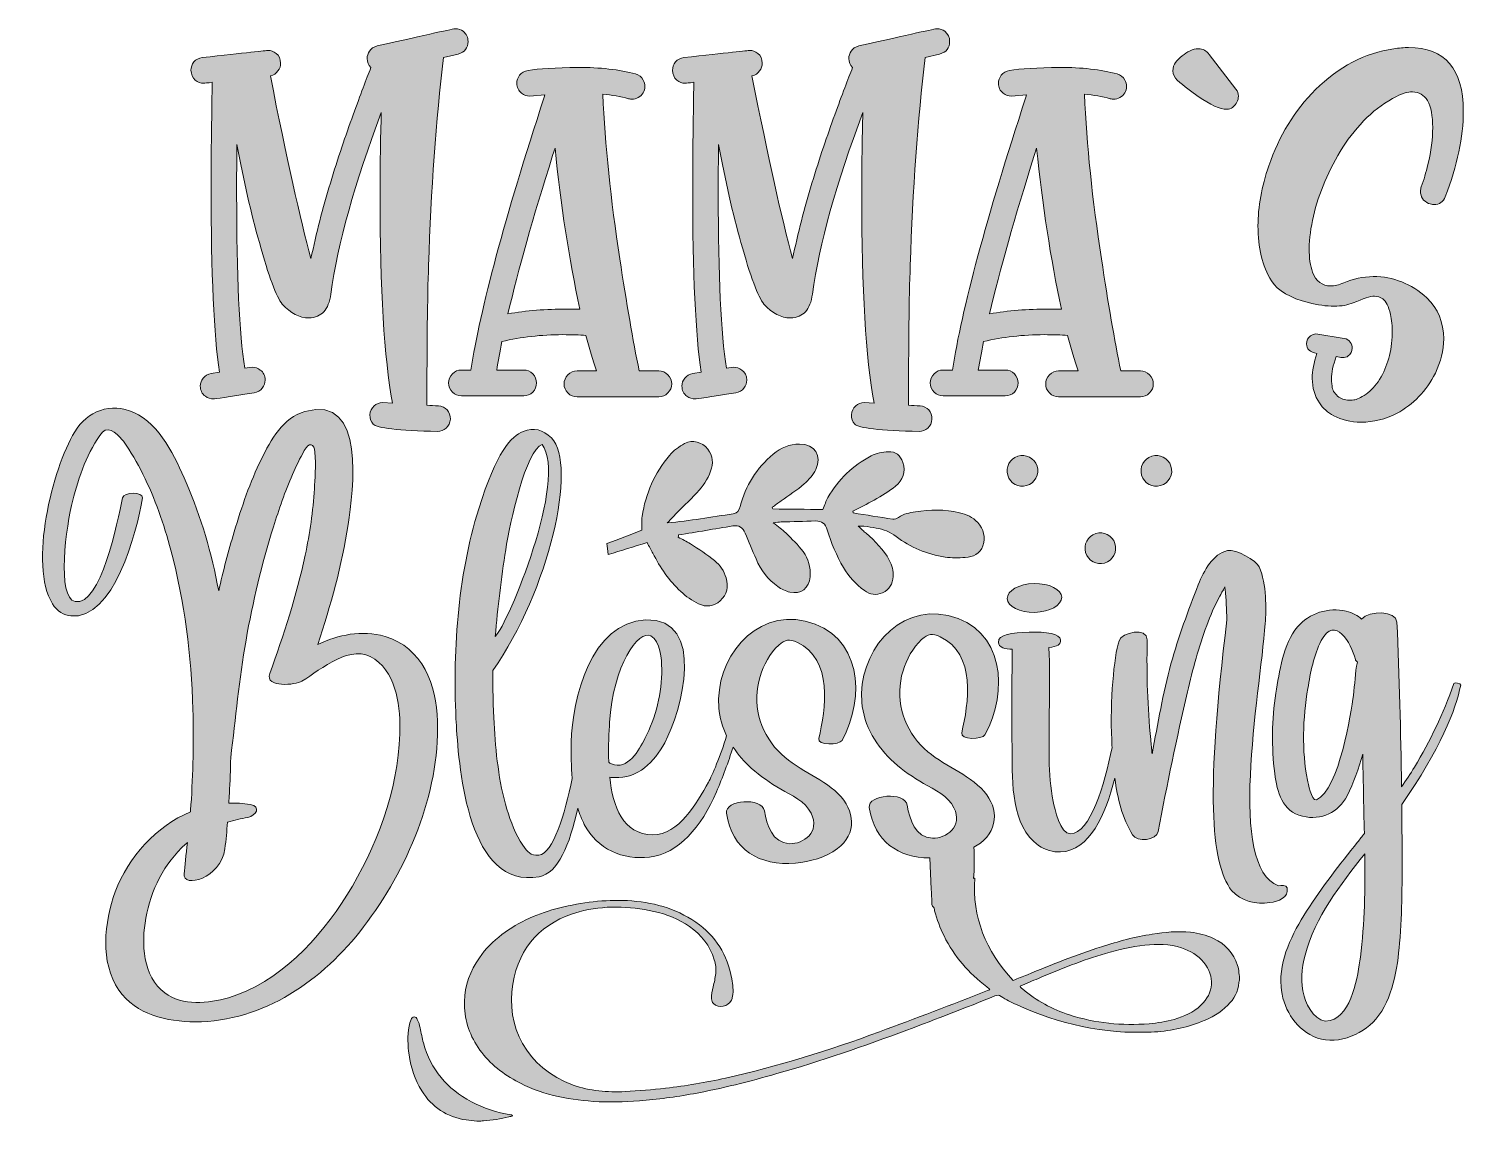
# Model space of a CAD drawing. Header units: inches. Extents: x 68 to 1003, y -896 to -184.
import ezdxf

# ---------------------------------------------------------------- set-up
doc = ezdxf.new("R2010")
doc.units = ezdxf.units.IN
doc.header["$MEASUREMENT"] = 0
doc.layers.add('Layer 1', color=7, linetype='Continuous')

# ---------------------------------------------------------------- blocks, each defined once
blk = doc.blocks.new('block 2')
at = {"layer": 'Layer 1', "true_color": 0xffffff}
h = blk.add_hatch(color=7, dxfattribs=at)
h.dxf.hatch_style = 2
edge = h.paths.add_edge_path()
edge.add_spline(control_points=[(181.99, -219.43), (182.61, -219.43), (184.48, -219.27), (187.6, -218.81), (187.44, -221.46), (187.44, -228), (187.28, -238.28), (187.13, -248.72), (186.97, -258.54), (186.82, -267.89), (186.82, -277.23), (186.82, -283.78), (186.82, -287.67), (186.82, -343.76), (188.69, -383.81), (192.27, -407.8), (192.27, -407.8), (186.97, -408.58), (186.97, -408.58), (184.63, -409.05), (182.92, -409.98), (181.68, -411.7), (180.43, -413.26), (179.81, -414.97), (179.81, -416.84), (179.81, -419.64), (180.9, -421.98), (183.08, -423.54), (184.63, -424.63), (186.51, -425.25), (188.53, -425.25), (189.15, -425.25), (197.88, -423.85), (214.86, -421.2), (217.2, -420.73), (219.07, -419.8), (220.16, -418.24), (221.41, -416.53), (222.03, -414.81), (222.03, -412.94), (222.03, -410.14), (220.94, -407.8), (218.91, -406.4), (217.2, -405.15), (215.48, -404.53), (213.61, -404.53), (213.61, -404.53), (208.78, -405.15), (208.78, -405.15), (205.2, -382.72), (203.49, -345.01), (203.49, -291.88), (203.49, -280.35), (203.49, -269.44), (203.64, -259.32), (208.01, -282.84), (212.84, -304.19), (218.29, -323.35), (224.37, -345.32), (229.35, -358.72), (233.25, -363.4), (238.7, -369.47), (244.46, -372.43), (250.54, -372.43), (254.75, -372.28), (258.02, -370.88), (260.36, -368.38), (262.69, -365.73), (264.1, -361.99), (264.88, -356.85), (269.39, -323.98), (280.46, -284.56), (297.75, -238.44), (297.28, -255.27), (296.97, -273.49), (296.97, -292.82), (296.97, -353.58), (299.62, -398.61), (305.07, -427.9), (305.07, -427.9), (298.69, -427.59), (298.69, -427.59), (296.51, -427.59), (294.64, -428.37), (293.08, -429.77), (291.36, -431.17), (290.43, -433.2), (290.27, -435.69), (290.27, -438.03), (291.05, -440.05), (292.45, -441.61), (294.79, -444.26), (308.81, -445.82), (334.52, -446.44), (336.55, -446.44), (338.42, -445.66), (340.13, -444.26), (341.69, -442.86), (342.63, -440.83), (342.78, -438.34), (342.78, -436), (342.16, -434.13), (340.75, -432.42), (339.35, -430.86), (337.33, -429.93), (334.99, -429.77), (332.5, -429.61), (330, -429.46), (327.51, -429.3), (327.51, -389.57), (327.82, -359.35), (328.6, -338.31), (330.16, -288.76), (333.43, -243.42), (338.42, -202.6), (338.42, -202.6), (347.77, -200.42), (347.77, -200.42), (352.13, -199.33), (354.31, -196.53), (354.31, -192.16), (354.31, -189.51), (353.22, -187.33), (351.19, -185.62), (349.79, -184.53), (348.08, -183.91), (346.05, -183.91), (345.27, -183.91), (328.29, -187.65), (295.1, -195.12), (292.77, -195.75), (291.21, -196.84), (290.12, -198.55), (289.03, -200.11), (288.56, -201.67), (288.56, -203.38), (288.56, -205.72), (289.34, -207.59), (291.05, -209.3), (288.09, -216.62), (284.2, -226.91), (279.37, -240.15), (274.54, -253.4), (269.55, -268.2), (264.57, -284.56), (259.58, -300.92), (255.37, -317.28), (251.94, -333.79), (244.93, -308.08), (236.05, -268.35), (225.46, -214.6), (227.64, -214.13), (229.35, -213.04), (230.44, -211.48), (231.69, -209.93), (232.16, -208.21), (232.16, -206.34), (232, -203.54), (231.07, -201.36), (229.35, -200.11), (227.64, -198.71), (225.77, -198.08), (223.9, -198.08), (223.28, -198.08), (208.94, -199.64), (181.05, -202.76), (178.71, -203.07), (177, -204), (175.6, -205.56), (174.35, -207.28), (173.73, -208.99), (173.73, -211.02), (173.88, -213.82), (174.66, -216), (176.38, -217.4), (178.09, -218.81), (179.96, -219.43), (181.99, -219.43)], knot_values=[0, 0, 0, 0, 1, 1, 1, 2, 2, 2, 3, 3, 3, 4, 4, 4, 5, 5, 5, 6, 6, 6, 7, 7, 7, 8, 8, 8, 9, 9, 9, 10, 10, 10, 11, 11, 11, 12, 12, 12, 13, 13, 13, 14, 14, 14, 15, 15, 15, 16, 16, 16, 17, 17, 17, 18, 18, 18, 19, 19, 19, 20, 20, 20, 21, 21, 21, 22, 22, 22, 23, 23, 23, 24, 24, 24, 25, 25, 25, 26, 26, 26, 27, 27, 27, 28, 28, 28, 29, 29, 29, 30, 30, 30, 31, 31, 31, 32, 32, 32, 33, 33, 33, 34, 34, 34, 35, 35, 35, 36, 36, 36, 37, 37, 37, 38, 38, 38, 39, 39, 39, 40, 40, 40, 41, 41, 41, 42, 42, 42, 43, 43, 43, 44, 44, 44, 45, 45, 45, 46, 46, 46, 47, 47, 47, 48, 48, 48, 49, 49, 49, 50, 50, 50, 51, 51, 51, 52, 52, 52, 53, 53, 53, 54, 54, 54, 55, 55, 55, 56, 56, 56, 57, 57, 57, 58, 58, 58, 59, 59, 59, 59], degree=3, periodic=1)
h = blk.add_hatch(color=7, dxfattribs=at)
h.dxf.hatch_style = 2
edge = h.paths.add_edge_path()
edge.add_spline(control_points=[(495.92, -219.43), (496.54, -219.43), (498.41, -219.27), (501.53, -218.81), (501.37, -221.46), (501.37, -228), (501.22, -238.28), (501.06, -248.72), (500.9, -258.54), (500.75, -267.89), (500.75, -277.23), (500.75, -283.78), (500.75, -287.67), (500.75, -343.76), (502.62, -383.81), (506.2, -407.8), (506.2, -407.8), (500.9, -408.58), (500.9, -408.58), (498.57, -409.05), (496.85, -409.98), (495.61, -411.7), (494.36, -413.26), (493.74, -414.97), (493.74, -416.84), (493.74, -419.64), (494.83, -421.98), (497.01, -423.54), (498.57, -424.63), (500.44, -425.25), (502.46, -425.25), (503.09, -425.25), (511.81, -423.85), (528.8, -421.2), (531.13, -420.73), (533, -419.8), (534.09, -418.24), (535.34, -416.53), (535.96, -414.81), (535.96, -412.94), (535.96, -410.14), (534.87, -407.8), (532.85, -406.4), (531.13, -405.15), (529.42, -404.53), (527.55, -404.53), (527.55, -404.53), (522.72, -405.15), (522.72, -405.15), (519.13, -382.72), (517.42, -345.01), (517.42, -291.88), (517.42, -280.35), (517.42, -269.44), (517.58, -259.32), (521.94, -282.84), (526.77, -304.19), (532.22, -323.35), (538.3, -345.32), (543.28, -358.72), (547.18, -363.4), (552.63, -369.47), (558.4, -372.43), (564.48, -372.43), (568.68, -372.28), (571.95, -370.88), (574.29, -368.38), (576.63, -365.73), (578.03, -361.99), (578.81, -356.85), (583.33, -323.98), (594.39, -284.56), (611.68, -238.44), (611.22, -255.27), (610.91, -273.49), (610.91, -292.82), (610.91, -353.58), (613.56, -398.61), (619.01, -427.9), (619.01, -427.9), (612.62, -427.59), (612.62, -427.59), (610.44, -427.59), (608.57, -428.37), (607.01, -429.77), (605.3, -431.17), (604.36, -433.2), (604.21, -435.69), (604.21, -438.03), (604.98, -440.05), (606.39, -441.61), (608.72, -444.26), (622.75, -445.82), (648.46, -446.44), (650.48, -446.44), (652.35, -445.66), (654.07, -444.26), (655.62, -442.86), (656.56, -440.83), (656.71, -438.34), (656.71, -436), (656.09, -434.13), (654.69, -432.42), (653.29, -430.86), (651.26, -429.93), (648.92, -429.77), (646.43, -429.61), (643.94, -429.46), (641.44, -429.3), (641.44, -389.57), (641.76, -359.35), (642.54, -338.31), (644.09, -288.76), (647.36, -243.42), (652.35, -202.6), (652.35, -202.6), (661.7, -200.42), (661.7, -200.42), (666.06, -199.33), (668.24, -196.53), (668.24, -192.16), (668.24, -189.51), (667.15, -187.33), (665.13, -185.62), (663.72, -184.53), (662.01, -183.91), (659.99, -183.91), (659.21, -183.91), (642.22, -187.65), (609.04, -195.12), (606.7, -195.75), (605.14, -196.84), (604.05, -198.55), (602.96, -200.11), (602.49, -201.67), (602.49, -203.38), (602.49, -205.72), (603.27, -207.59), (604.98, -209.3), (602.03, -216.62), (598.13, -226.91), (593.3, -240.15), (588.47, -253.4), (583.48, -268.2), (578.5, -284.56), (573.51, -300.92), (569.31, -317.28), (565.88, -333.79), (558.87, -308.08), (549.98, -268.35), (539.39, -214.6), (541.57, -214.13), (543.28, -213.04), (544.38, -211.48), (545.62, -209.93), (546.09, -208.21), (546.09, -206.34), (545.93, -203.54), (545, -201.36), (543.28, -200.11), (541.57, -198.71), (539.7, -198.08), (537.83, -198.08), (537.21, -198.08), (522.88, -199.64), (494.98, -202.76), (492.65, -203.07), (490.93, -204), (489.53, -205.56), (488.28, -207.28), (487.66, -208.99), (487.66, -211.02), (487.82, -213.82), (488.6, -216), (490.31, -217.4), (492.02, -218.81), (493.89, -219.43), (495.92, -219.43)], knot_values=[0, 0, 0, 0, 1, 1, 1, 2, 2, 2, 3, 3, 3, 4, 4, 4, 5, 5, 5, 6, 6, 6, 7, 7, 7, 8, 8, 8, 9, 9, 9, 10, 10, 10, 11, 11, 11, 12, 12, 12, 13, 13, 13, 14, 14, 14, 15, 15, 15, 16, 16, 16, 17, 17, 17, 18, 18, 18, 19, 19, 19, 20, 20, 20, 21, 21, 21, 22, 22, 22, 23, 23, 23, 24, 24, 24, 25, 25, 25, 26, 26, 26, 27, 27, 27, 28, 28, 28, 29, 29, 29, 30, 30, 30, 31, 31, 31, 32, 32, 32, 33, 33, 33, 34, 34, 34, 35, 35, 35, 36, 36, 36, 37, 37, 37, 38, 38, 38, 39, 39, 39, 40, 40, 40, 41, 41, 41, 42, 42, 42, 43, 43, 43, 44, 44, 44, 45, 45, 45, 46, 46, 46, 47, 47, 47, 48, 48, 48, 49, 49, 49, 50, 50, 50, 51, 51, 51, 52, 52, 52, 53, 53, 53, 54, 54, 54, 55, 55, 55, 56, 56, 56, 57, 57, 57, 58, 58, 58, 59, 59, 59, 59], degree=3, periodic=1)
h = blk.add_hatch(color=7, dxfattribs=at)
h.dxf.hatch_style = 2
edge = h.paths.add_edge_path()
edge.add_spline(control_points=[(902.24, -362.46), (908, -364.02), (913.61, -364.8), (918.91, -364.8), (923.74, -364.8), (927.79, -364.02), (931.22, -362.62), (937.76, -359.81), (942.44, -358.25), (945.24, -358.25), (947.27, -358.25), (948.98, -358.88), (950.54, -359.97), (952.72, -361.68), (954.43, -364.95), (955.53, -370.1), (956.46, -373.68), (956.77, -377.89), (956.77, -382.72), (956.62, -388.48), (955.84, -393.93), (954.43, -398.77), (953.03, -403.75), (951.16, -408.27), (948.51, -412.48), (945.87, -416.68), (942.9, -419.8), (939.63, -422.14), (936.2, -424.47), (933.56, -425.72), (931.69, -425.88), (929.97, -426.03), (928.88, -426.03), (928.57, -426.03), (925.77, -426.03), (923.27, -425.1), (921.09, -423.38), (918.91, -421.51), (917.66, -419.33), (917.51, -416.84), (917.2, -414.5), (917.04, -412.94), (917.04, -412.16), (917.04, -408.27), (918.13, -403.44), (920.16, -397.67), (921.56, -397.99), (922.96, -398.14), (924.36, -398.3), (925.77, -398.3), (927.01, -397.99), (928.1, -397.21), (929.66, -395.96), (930.6, -394.25), (930.6, -392.22), (930.6, -390.82), (930.28, -389.57), (929.35, -388.17), (928.57, -386.92), (927.17, -386.14), (925.45, -385.83), (925.45, -385.83), (906.91, -382.87), (906.91, -382.87), (905.67, -382.87), (904.58, -383.34), (903.49, -384.12), (901.77, -385.36), (900.84, -387.08), (900.84, -389.42), (900.84, -392.53), (903.18, -394.71), (907.54, -395.65), (905.67, -401.57), (904.58, -407.02), (904.58, -411.85), (904.58, -417.93), (906.13, -423.23), (909.25, -427.74), (911.59, -431.33), (914.71, -434.13), (918.6, -436.16), (923.74, -438.96), (929.66, -440.37), (936.36, -440.37), (944.62, -440.37), (952.25, -438.5), (959.58, -434.76), (970.48, -428.84), (978.9, -420.11), (984.82, -408.42), (988.4, -400.95), (990.27, -393.62), (990.27, -385.99), (990.27, -375.39), (986.53, -366.51), (979.21, -359.35), (969.08, -350.15), (957.55, -345.48), (944.31, -345.48), (937.61, -345.63), (931.22, -346.88), (925.14, -349.53), (921.87, -350.93), (919.07, -351.55), (916.57, -351.55), (910.96, -351.55), (907.07, -348.59), (904.73, -342.52), (903.33, -338.47), (902.55, -333.33), (902.55, -327.25), (902.71, -320.55), (903.64, -313.54), (905.36, -306.06), (907.07, -298.74), (909.56, -291.1), (912.83, -283.47), (916.11, -275.83), (920, -268.35), (924.52, -261.19), (929.04, -254.18), (934.34, -247.63), (940.26, -241.87), (946.02, -236.1), (952.57, -231.58), (959.58, -228), (963.47, -226.13), (966.9, -225.04), (969.86, -225.04), (974.22, -225.19), (977.49, -227.06), (979.68, -230.8), (982.01, -235.01), (983.1, -240.77), (983.1, -248.41), (983.1, -255.58), (982.17, -263.68), (979.99, -272.4), (978.74, -277.7), (977.34, -282.53), (975.63, -286.9), (975.31, -287.99), (975.16, -288.92), (975.16, -289.86), (975.16, -293.59), (976.87, -296.24), (980.46, -297.8), (981.7, -298.27), (982.79, -298.58), (983.88, -298.58), (987.47, -298.58), (989.96, -296.87), (991.21, -293.44), (999.15, -273.03), (1003.05, -254.49), (1003.05, -237.66), (1003.05, -210.08), (991.21, -196.21), (967.37, -196.21), (964.41, -196.21), (961.13, -196.53), (957.71, -196.99), (938.7, -199.8), (921.72, -208.68), (906.76, -223.64), (893.05, -237.35), (882.92, -253.86), (876.22, -273.34), (871.55, -286.9), (869.21, -299.98), (869.21, -312.45), (869.21, -326.63), (872.01, -338.62), (877.93, -348.28), (882.14, -354.67), (890.24, -359.5), (902.24, -362.46)], knot_values=[0, 0, 0, 0, 1, 1, 1, 2, 2, 2, 3, 3, 3, 4, 4, 4, 5, 5, 5, 6, 6, 6, 7, 7, 7, 8, 8, 8, 9, 9, 9, 10, 10, 10, 11, 11, 11, 12, 12, 12, 13, 13, 13, 14, 14, 14, 15, 15, 15, 16, 16, 16, 17, 17, 17, 18, 18, 18, 19, 19, 19, 20, 20, 20, 21, 21, 21, 22, 22, 22, 23, 23, 23, 24, 24, 24, 25, 25, 25, 26, 26, 26, 27, 27, 27, 28, 28, 28, 29, 29, 29, 30, 30, 30, 31, 31, 31, 32, 32, 32, 33, 33, 33, 34, 34, 34, 35, 35, 35, 36, 36, 36, 37, 37, 37, 38, 38, 38, 39, 39, 39, 40, 40, 40, 41, 41, 41, 42, 42, 42, 43, 43, 43, 44, 44, 44, 45, 45, 45, 46, 46, 46, 47, 47, 47, 48, 48, 48, 49, 49, 49, 50, 50, 50, 51, 51, 51, 52, 52, 52, 53, 53, 53, 54, 54, 54, 55, 55, 55, 56, 56, 56, 57, 57, 57, 58, 58, 58, 59, 59, 59, 59], degree=3, periodic=1)
h = blk.add_hatch(color=7, dxfattribs=at)
h.dxf.hatch_style = 2
edge = h.paths.add_edge_path()
edge.add_spline(control_points=[(830.26, -228), (838.36, -233.61), (844.44, -236.41), (848.8, -236.41), (850.36, -236.41), (851.61, -235.95), (852.7, -235.17), (855.19, -233.14), (856.44, -230.65), (856.44, -227.84), (856.44, -226.29), (855.97, -224.73), (854.88, -223.32), (854.88, -223.32), (837.43, -200.73), (837.43, -200.73), (835.56, -198.24), (833.22, -196.99), (830.42, -196.99), (828.55, -196.99), (826.68, -197.46), (824.96, -198.24), (823.09, -199.17), (821.38, -200.27), (819.82, -201.67), (818.11, -203.07), (816.7, -204.47), (815.46, -205.87), (814.37, -207.28), (813.75, -209.15), (813.75, -211.33), (813.9, -213.82), (814.84, -215.85), (816.55, -217.4), (821.22, -221.46), (825.74, -225.04), (830.26, -228)], knot_values=[0, 0, 0, 0, 1, 1, 1, 2, 2, 2, 3, 3, 3, 4, 4, 4, 5, 5, 5, 6, 6, 6, 7, 7, 7, 8, 8, 8, 9, 9, 9, 10, 10, 10, 11, 11, 11, 12, 12, 12, 12], degree=3, periodic=1)
h = blk.add_hatch(color=7, dxfattribs=at)
h.dxf.hatch_style = 2
edge = h.paths.add_edge_path()
edge.add_spline(control_points=[(356.17, -406.4), (356.17, -406.4), (350.09, -406.4), (350.09, -406.4), (347.75, -406.4), (345.73, -407.18), (344.17, -408.89), (342.46, -410.61), (341.68, -412.48), (341.68, -414.81), (341.68, -417.15), (342.46, -419.18), (344.17, -420.73), (345.73, -422.45), (347.75, -423.23), (350.09, -423.23), (350.09, -423.23), (390.6, -423.23), (390.6, -423.23), (392.94, -423.23), (394.81, -422.45), (396.52, -420.73), (398.08, -419.18), (398.86, -417.15), (398.86, -414.81), (398.86, -412.48), (398.08, -410.61), (396.52, -408.89), (394.81, -407.18), (392.94, -406.4), (390.6, -406.4), (390.6, -406.4), (373, -406.4), (373, -406.4), (373.93, -400.63), (375.02, -394.4), (376.42, -387.86), (388.89, -384.9), (401.98, -383.34), (416, -383.34), (421.92, -383.34), (426.91, -383.5), (431.11, -383.81), (433.29, -392.38), (435.63, -400.01), (438.12, -407.02), (438.12, -407.02), (425.35, -407.02), (425.35, -407.02), (423.01, -407.02), (421.14, -407.8), (419.43, -409.52), (417.71, -411.23), (416.93, -413.1), (416.93, -415.44), (416.93, -417.77), (417.71, -419.64), (419.43, -421.36), (421.14, -423.07), (423.01, -423.85), (425.35, -423.85), (425.35, -423.85), (478.63, -423.85), (478.63, -423.85), (480.97, -423.85), (482.84, -423.07), (484.55, -421.36), (486.27, -419.64), (487.05, -417.77), (487.05, -415.44), (487.05, -413.1), (486.27, -411.23), (484.55, -409.52), (482.84, -407.8), (480.97, -407.02), (478.63, -407.02), (478.63, -407.02), (465.86, -407.02), (465.86, -407.02), (461.81, -387.23), (457.6, -362.93), (453.24, -333.95), (447.32, -295.31), (443.58, -259.47), (442.17, -226.6), (448.1, -227.06), (453.7, -228.15), (459, -229.56), (459.78, -229.71), (460.56, -229.87), (461.18, -229.87), (462.59, -229.87), (463.99, -229.4), (465.23, -228.78), (468.04, -227.06), (469.6, -224.73), (469.6, -221.46), (469.6, -220.05), (469.13, -218.65), (468.51, -217.4), (467.41, -215.38), (465.7, -214.13), (463.52, -213.35), (452.93, -210.55), (440.31, -209.15), (425.97, -209.15), (411.32, -209.3), (400.42, -209.93), (393.41, -211.17), (391.07, -211.64), (389.2, -212.57), (387.95, -214.13), (386.71, -215.85), (386.08, -217.56), (386.08, -219.43), (386.08, -222.23), (387.17, -224.42), (389.2, -225.97), (390.76, -227.22), (392.63, -227.84), (394.65, -227.84), (394.65, -227.84), (404.47, -226.91), (404.47, -226.91), (404.47, -226.91), (404, -228.47), (404, -228.47), (378.29, -307.31), (362.25, -366.51), (356.17, -406.4)], knot_values=[0, 0, 0, 0, 1, 1, 1, 2, 2, 2, 3, 3, 3, 4, 4, 4, 5, 5, 5, 6, 6, 6, 7, 7, 7, 8, 8, 8, 9, 9, 9, 10, 10, 10, 11, 11, 11, 12, 12, 12, 13, 13, 13, 14, 14, 14, 15, 15, 15, 16, 16, 16, 17, 17, 17, 18, 18, 18, 19, 19, 19, 20, 20, 20, 21, 21, 21, 22, 22, 22, 23, 23, 23, 24, 24, 24, 25, 25, 25, 26, 26, 26, 27, 27, 27, 28, 28, 28, 29, 29, 29, 30, 30, 30, 31, 31, 31, 32, 32, 32, 33, 33, 33, 34, 34, 34, 35, 35, 35, 36, 36, 36, 37, 37, 37, 38, 38, 38, 39, 39, 39, 40, 40, 40, 41, 41, 41, 42, 42, 42, 43, 43, 43, 43], degree=3, periodic=1)
edge = h.paths.add_edge_path()
edge.add_spline(control_points=[(409.46, -266.64), (409.46, -266.64), (411.01, -261.81), (411.01, -261.81), (414.75, -298.58), (420.05, -333.64), (427.22, -366.82), (424.57, -366.67), (421.76, -366.67), (418.8, -366.67), (405.09, -366.67), (392.32, -367.6), (380.32, -369.78), (387.02, -341.27), (396.68, -306.99), (409.46, -266.64)], knot_values=[0, 0, 0, 0, 1, 1, 1, 2, 2, 2, 3, 3, 3, 4, 4, 4, 5, 5, 5, 5], degree=3, periodic=1)
h = blk.add_hatch(color=7, dxfattribs=at)
h.dxf.hatch_style = 2
edge = h.paths.add_edge_path()
edge.add_spline(control_points=[(670.1, -406.4), (670.1, -406.4), (664.02, -406.4), (664.02, -406.4), (661.68, -406.4), (659.66, -407.18), (658.1, -408.89), (656.39, -410.61), (655.61, -412.48), (655.61, -414.81), (655.61, -417.15), (656.39, -419.18), (658.1, -420.73), (659.66, -422.45), (661.68, -423.23), (664.02, -423.23), (664.02, -423.23), (704.53, -423.23), (704.53, -423.23), (706.87, -423.23), (708.74, -422.45), (710.45, -420.73), (712.01, -419.18), (712.79, -417.15), (712.79, -414.81), (712.79, -412.48), (712.01, -410.61), (710.45, -408.89), (708.74, -407.18), (706.87, -406.4), (704.53, -406.4), (704.53, -406.4), (686.93, -406.4), (686.93, -406.4), (687.86, -400.63), (688.95, -394.4), (690.35, -387.86), (702.82, -384.9), (715.91, -383.34), (729.93, -383.34), (735.85, -383.34), (740.84, -383.5), (745.04, -383.81), (747.22, -392.38), (749.56, -400.01), (752.05, -407.02), (752.05, -407.02), (739.28, -407.02), (739.28, -407.02), (736.94, -407.02), (735.07, -407.8), (733.36, -409.52), (731.64, -411.23), (730.87, -413.1), (730.87, -415.44), (730.87, -417.77), (731.64, -419.64), (733.36, -421.36), (735.07, -423.07), (736.94, -423.85), (739.28, -423.85), (739.28, -423.85), (792.56, -423.85), (792.56, -423.85), (794.9, -423.85), (796.77, -423.07), (798.49, -421.36), (800.2, -419.64), (800.98, -417.77), (800.98, -415.44), (800.98, -413.1), (800.2, -411.23), (798.49, -409.52), (796.77, -407.8), (794.9, -407.02), (792.56, -407.02), (792.56, -407.02), (779.79, -407.02), (779.79, -407.02), (775.74, -387.23), (771.53, -362.93), (767.17, -333.95), (761.25, -295.31), (757.51, -259.47), (756.11, -226.6), (762.03, -227.06), (767.64, -228.15), (772.93, -229.56), (773.71, -229.71), (774.49, -229.87), (775.11, -229.87), (776.52, -229.87), (777.92, -229.4), (779.17, -228.78), (781.97, -227.06), (783.53, -224.73), (783.53, -221.46), (783.53, -220.05), (783.06, -218.65), (782.44, -217.4), (781.35, -215.38), (779.63, -214.13), (777.45, -213.35), (766.86, -210.55), (754.24, -209.15), (739.9, -209.15), (725.26, -209.3), (714.35, -209.93), (707.34, -211.17), (705, -211.64), (703.13, -212.57), (701.88, -214.13), (700.64, -215.85), (700.01, -217.56), (700.01, -219.43), (700.01, -222.23), (701.11, -224.42), (703.13, -225.97), (704.69, -227.22), (706.56, -227.84), (708.58, -227.84), (708.58, -227.84), (718.4, -226.91), (718.4, -226.91), (718.4, -226.91), (717.93, -228.47), (717.93, -228.47), (692.22, -307.31), (676.18, -366.51), (670.1, -406.4)], knot_values=[0, 0, 0, 0, 1, 1, 1, 2, 2, 2, 3, 3, 3, 4, 4, 4, 5, 5, 5, 6, 6, 6, 7, 7, 7, 8, 8, 8, 9, 9, 9, 10, 10, 10, 11, 11, 11, 12, 12, 12, 13, 13, 13, 14, 14, 14, 15, 15, 15, 16, 16, 16, 17, 17, 17, 18, 18, 18, 19, 19, 19, 20, 20, 20, 21, 21, 21, 22, 22, 22, 23, 23, 23, 24, 24, 24, 25, 25, 25, 26, 26, 26, 27, 27, 27, 28, 28, 28, 29, 29, 29, 30, 30, 30, 31, 31, 31, 32, 32, 32, 33, 33, 33, 34, 34, 34, 35, 35, 35, 36, 36, 36, 37, 37, 37, 38, 38, 38, 39, 39, 39, 40, 40, 40, 41, 41, 41, 42, 42, 42, 43, 43, 43, 43], degree=3, periodic=1)
edge = h.paths.add_edge_path()
edge.add_spline(control_points=[(723.39, -266.64), (723.39, -266.64), (724.94, -261.81), (724.94, -261.81), (728.68, -298.58), (733.98, -333.64), (741.15, -366.82), (738.5, -366.67), (735.69, -366.67), (732.73, -366.67), (719.02, -366.67), (706.25, -367.6), (694.25, -369.78), (700.95, -341.27), (710.61, -306.99), (723.39, -266.64)], knot_values=[0, 0, 0, 0, 1, 1, 1, 2, 2, 2, 3, 3, 3, 4, 4, 4, 5, 5, 5, 5], degree=3, periodic=1)
h = blk.add_hatch(color=7, dxfattribs=at)
h.dxf.hatch_style = 2
edge = h.paths.add_edge_path()
edge.add_spline(control_points=[(300.19, -580.06), (284.63, -575.58), (270.02, -579.02), (256.3, -585.29), (264.83, -559.78), (272.17, -533.79), (276.09, -507.15), (279.41, -485.23), (288.3, -422.12), (248.03, -433.35), (233.83, -437.29), (225.66, -452.09), (219.62, -464.46), (212.11, -479.5), (206.75, -495.76), (201.9, -511.87), (198.08, -524.54), (194.67, -537.33), (191.78, -550.36), (187.18, -526.01), (180.38, -502.26), (170.63, -479.68), (163.6, -463.38), (153.63, -441.85), (136.49, -434.04), (121.48, -427.18), (106.18, -433.13), (97.97, -446.63), (83.26, -470.95), (67.94, -533.13), (83.42, -558.76), (86.49, -563.99), (91.01, -566.16), (95.47, -566.64), (123.12, -569.61), (138.37, -512.38), (142.06, -489.8), (142.81, -485.72), (129.89, -485.7), (129.14, -489.65), (125.7, -505.44), (114.93, -560.4), (98.23, -557.27), (85.88, -555.01), (92.38, -507.52), (96.71, -491.3), (100.44, -476.67), (106.27, -458.83), (116.11, -446.84), (120.23, -441.85), (127.73, -450.17), (129.66, -452.83), (134.49, -459.56), (138.68, -466.83), (142.37, -474.26), (150.29, -490.13), (156.03, -506.87), (160.61, -523.91), (169.76, -557.74), (173.86, -592.68), (174.96, -627.61), (175.64, -648.33), (175.01, -669.23), (173.73, -689.9), (173.52, -691.21), (173.45, -692.65), (173.38, -694.35), (151.05, -703.83), (132.91, -723.72), (124.4, -746.49), (117.21, -766.21), (114.19, -792.43), (126.76, -810.6), (137.96, -826.73), (157.97, -831.17), (176.37, -831.24), (221.13, -831.32), (259.99, -803.84), (286.17, -769.41), (314.73, -732.03), (335.78, -682.8), (334.45, -635.23), (333.92, -611.76), (324.62, -587.33), (300.19, -580.06)], knot_values=[0, 0, 0, 0, 1, 1, 1, 2, 2, 2, 3, 3, 3, 4, 4, 4, 5, 5, 5, 6, 6, 6, 7, 7, 7, 8, 8, 8, 9, 9, 9, 10, 10, 10, 11, 11, 11, 12, 12, 12, 13, 13, 13, 14, 14, 14, 15, 15, 15, 16, 16, 16, 17, 17, 17, 18, 18, 18, 19, 19, 19, 20, 20, 20, 21, 21, 21, 22, 22, 22, 23, 23, 23, 24, 24, 24, 25, 25, 25, 26, 26, 26, 27, 27, 27, 28, 28, 28, 28], degree=3, periodic=1)
edge = h.paths.add_edge_path()
edge.add_spline(control_points=[(309.85, -643.62), (308.68, -680.59), (294.73, -717.54), (275.32, -748.7), (257.51, -777.06), (231.22, -805.75), (198.07, -815.52), (185.17, -819.28), (168.14, -820.99), (156.72, -812.43), (142.08, -801.65), (141.36, -780.02), (144.25, -763.73), (147.46, -745.59), (156.43, -727.89), (170.16, -715.48), (170.54, -715.08), (170.92, -714.8), (171.43, -714.39), (170.56, -722.38), (169.69, -730.11), (169.22, -734.7), (168.29, -744.39), (193.1, -738.2), (195.85, -718.4), (196.54, -712.63), (197.1, -706.86), (197.53, -701.11), (201.92, -699.89), (206.31, -698.81), (210.84, -697.98), (216.02, -696.86), (219.84, -690.97), (212.34, -689.57), (207.62, -688.84), (203.04, -688.49), (198.35, -688.68), (198.53, -686.58), (198.58, -684.49), (198.75, -682.4), (199.24, -674.68), (199.45, -666.84), (199.67, -659), (202.72, -633.45), (205.25, -607.9), (209.61, -582.55), (213.99, -557.58), (219.8, -532.83), (227.48, -508.65), (231.08, -497.16), (235.06, -485.65), (239.85, -474.5), (242.12, -469.2), (244.78, -463.87), (247.58, -458.81), (250.76, -453.2), (254.07, -454.38), (254.55, -459.97), (255.14, -468.56), (254.59, -477.97), (254.17, -483.73), (253.3, -498.38), (251.13, -512.82), (248.16, -527.16), (242.53, -553.47), (234.13, -578.98), (225.07, -604.26), (221.66, -613.78), (242.06, -611.69), (246.01, -609.18), (258.88, -601.37), (278.3, -583.92), (293.46, -594.81), (308.36, -605.45), (310.37, -626.9), (309.85, -643.62)], knot_values=[0, 0, 0, 0, 1, 1, 1, 2, 2, 2, 3, 3, 3, 4, 4, 4, 5, 5, 5, 6, 6, 6, 7, 7, 7, 8, 8, 8, 9, 9, 9, 10, 10, 10, 11, 11, 11, 12, 12, 12, 13, 13, 13, 14, 14, 14, 15, 15, 15, 16, 16, 16, 17, 17, 17, 18, 18, 18, 19, 19, 19, 20, 20, 20, 21, 21, 21, 22, 22, 22, 23, 23, 23, 24, 24, 24, 25, 25, 25, 25], degree=3, periodic=1)
h = blk.add_hatch(color=7, dxfattribs=at)
h.dxf.hatch_style = 2
edge = h.paths.add_edge_path()
edge.add_spline(control_points=[(598.11, -647.79), (613.6, -619.91), (610.8, -578.27), (574.07, -570.04), (540.51, -562.48), (515.29, -595.17), (517.82, -626.51), (518.35, -633.05), (520.15, -639.18), (522.89, -644.88), (518.92, -657.46), (513.33, -670.98), (511.1, -675.05), (503.42, -688.79), (491.56, -709.35), (474.73, -709.35), (455.42, -709.32), (448.69, -690.8), (446.65, -671.83), (447.7, -671.91), (448.75, -672.13), (449.79, -672.09), (465.08, -672.8), (475.75, -661.82), (482.57, -649.29), (493.28, -629.56), (510.17, -567.57), (470.05, -569.27), (434.49, -570.78), (422.09, -620.98), (421.62, -649.05), (421.46, -656.57), (421.52, -664.66), (422.29, -672.7), (417.25, -695.82), (409.9, -721.73), (400.48, -722.55), (395.02, -723.03), (392.96, -720.5), (390.05, -716.18), (385.34, -709.05), (382.14, -700.83), (379.61, -692.71), (374.34, -674.64), (372.28, -655.28), (371.3, -636.66), (370.81, -627.55), (370.31, -611.39), (370.47, -602.24), (407.2, -550.06), (425.79, -468.17), (408.67, -450.7), (403.24, -445.17), (397.18, -443.71), (390.24, -446.46), (382.53, -449.37), (372.76, -459.93), (361.28, -496.78), (347.48, -541.16), (343.98, -591.93), (346.69, -638.14), (348.48, -667.43), (354.64, -745.09), (400.64, -736.64), (413.23, -734.34), (420.39, -716.08), (425.92, -692.02), (427.03, -695.71), (428.39, -699.27), (430.1, -702.61), (438.43, -718.73), (455.15, -725.91), (472.69, -723.92), (491.27, -721.89), (506.49, -704.07), (516.18, -681.38), (520.21, -672.08), (523.99, -661.84), (527.07, -652.18), (530.39, -657.18), (534.43, -661.77), (538.93, -665.88), (544.74, -671.14), (551.31, -675.57), (558.11, -679.49), (565.32, -683.64), (574.09, -687.47), (577.91, -695.29), (584, -707.57), (572.96, -715.44), (563.81, -715.15), (552.83, -714.66), (548.85, -702.94), (547.45, -693.73), (546.18, -684.65), (521.47, -686.65), (522.71, -695.22), (526.26, -719.22), (544.42, -729.86), (567.7, -727.78), (577.19, -726.89), (587.39, -724.27), (595.12, -718.36), (607.8, -708.73), (606.67, -693.38), (595.55, -682.59), (584.03, -671.3), (567.67, -666.72), (556.37, -654.63), (544.11, -641.54), (539.36, -623.46), (544.69, -606.16), (547.01, -598.76), (551.01, -590.91), (556.81, -585.72), (561.23, -581.89), (563.56, -581.41), (569.01, -583.94), (592.4, -594.9), (587.41, -627.59), (582.93, -646.55), (581.81, -651.29), (596.41, -650.98), (598.11, -647.79)], knot_values=[0, 0, 0, 0, 1, 1, 1, 2, 2, 2, 3, 3, 3, 4, 4, 4, 5, 5, 5, 6, 6, 6, 7, 7, 7, 8, 8, 8, 9, 9, 9, 10, 10, 10, 11, 11, 11, 12, 12, 12, 13, 13, 13, 14, 14, 14, 15, 15, 15, 16, 16, 16, 17, 17, 17, 18, 18, 18, 19, 19, 19, 20, 20, 20, 21, 21, 21, 22, 22, 22, 23, 23, 23, 24, 24, 24, 25, 25, 25, 26, 26, 26, 27, 27, 27, 28, 28, 28, 29, 29, 29, 30, 30, 30, 31, 31, 31, 32, 32, 32, 33, 33, 33, 34, 34, 34, 35, 35, 35, 36, 36, 36, 37, 37, 37, 38, 38, 38, 39, 39, 39, 40, 40, 40, 41, 41, 41, 41], degree=3, periodic=1)
edge = h.paths.add_edge_path()
edge.add_spline(control_points=[(378.89, -523.5), (381.59, -505.78), (392.15, -458.52), (402.57, -454.85), (419.5, -477.42), (380.51, -571.71), (372.09, -580.13), (373.57, -561.15), (375.97, -542.27), (378.89, -523.5)], knot_values=[0, 0, 0, 0, 1, 1, 1, 2, 2, 2, 3, 3, 3, 3], degree=3, periodic=1)
edge = h.paths.add_edge_path()
edge.add_spline(control_points=[(446.56, -636.21), (448.76, -598.93), (465.46, -575.45), (473.46, -579.7), (479.85, -582.98), (480.46, -595.22), (480.56, -601.22), (480.91, -616.86), (476.7, -632.68), (469.54, -646.66), (465.78, -653.86), (458.37, -667.85), (447.74, -663.04), (447.08, -662.8), (446.54, -662.43), (446.01, -662.06), (445.6, -651.51), (446.26, -641.83), (446.56, -636.21)], knot_values=[0, 0, 0, 0, 1, 1, 1, 2, 2, 2, 3, 3, 3, 4, 4, 4, 5, 5, 5, 6, 6, 6, 6], degree=3, periodic=1)
h = blk.add_hatch(color=7, dxfattribs=at)
h.dxf.hatch_style = 2
edge = h.paths.add_edge_path()
edge.add_spline(control_points=[(612.39, -508.12), (615.07, -508.48), (617.73, -509), (620.4, -509.42), (625.15, -510.16), (629.31, -511.88), (633.27, -514.86), (642.73, -522), (653.51, -526.51), (665.25, -528.29), (669.54, -528.94), (674, -528.85), (678.36, -528.59), (683.54, -528.28), (688.12, -526.26), (689.91, -520.95), (691.78, -515.4), (690.33, -510.2), (686.51, -505.84), (683.4, -502.28), (679.14, -500.52), (674.63, -499.41), (665.11, -497.06), (655.53, -497.43), (645.92, -498.78), (642.02, -499.33), (638.31, -500.21), (634.97, -502.45), (633.92, -503.15), (632.4, -503.71), (631.21, -503.54), (622.57, -502.32), (613.95, -500.9), (605.32, -499.54), (605.28, -499.15), (605.24, -498.75), (605.2, -498.35), (609.83, -495.96), (614.56, -493.76), (619.06, -491.14), (623.85, -488.34), (628.72, -485.51), (633, -482.02), (637.77, -478.14), (639.91, -472.91), (637.7, -466.6), (636.11, -462.07), (633.11, -459.37), (628.26, -459.65), (624.48, -459.88), (620.41, -460.65), (617.09, -462.38), (605.11, -468.59), (595.74, -477.75), (588.94, -489.43), (587.6, -491.73), (586.8, -494.35), (585.53, -497.34), (574.79, -497.21), (563.89, -497.09), (552.98, -496.96), (552.86, -496.61), (552.73, -496.25), (552.6, -495.89), (554.52, -494.5), (556.44, -493.1), (558.37, -491.71), (563.43, -488.04), (568.74, -484.67), (573.46, -480.6), (576.46, -478.02), (579.22, -474.72), (580.95, -471.19), (585.36, -462.23), (580.36, -454.74), (570.37, -454.68), (563.82, -454.64), (558.14, -457.04), (553.19, -461.2), (542.39, -470.31), (535.2, -481.77), (531.61, -495.41), (530.93, -497.98), (530.09, -499.61), (527.22, -500.06), (513.06, -502.27), (498.91, -504.62), (484.2, -506.1), (485.51, -504.68), (486.78, -503.23), (488.14, -501.86), (493.25, -496.69), (498.5, -491.65), (503.47, -486.35), (507.3, -482.26), (510.58, -477.71), (512.44, -472.33), (514.21, -467.24), (514.11, -462.35), (510.53, -457.94), (506.77, -453.32), (500.74, -451.52), (495.51, -454.33), (491.87, -456.28), (488.28, -458.89), (485.61, -462.01), (475.84, -473.48), (470.09, -486.92), (467.77, -501.79), (467.34, -504.59), (467.63, -507.5), (467.57, -510.88), (460.37, -513.62), (452.83, -516.49), (444.88, -519.52), (445.11, -521.7), (445.33, -523.8), (445.62, -526.65), (454.26, -524), (462.43, -521.49), (470.97, -518.87), (472.45, -521.52), (473.76, -523.64), (474.85, -525.86), (479.45, -535.22), (485.43, -543.62), (492.95, -550.76), (496.33, -553.96), (500.37, -556.7), (504.55, -558.75), (509.41, -561.14), (514.56, -560.67), (518.72, -556.74), (523.03, -552.66), (524.3, -547.66), (522.54, -541.9), (521.15, -537.38), (518.66, -533.49), (515.05, -530.65), (510.02, -526.69), (504.63, -523.17), (499.28, -519.65), (496.79, -518.02), (494.01, -516.81), (491.37, -515.41), (491.42, -514.9), (491.47, -514.39), (491.52, -513.88), (503.35, -511.93), (515.18, -510), (527.01, -508.03), (530.98, -507.37), (533.46, -509.05), (534.95, -512.68), (537.25, -518.31), (539.71, -523.88), (542.04, -529.51), (545.1, -536.89), (549.86, -542.97), (556.3, -547.6), (558.58, -549.23), (561.32, -550.55), (564.04, -551.16), (571.39, -552.8), (576.77, -548.65), (577.29, -541.09), (577.71, -535.17), (576.22, -529.46), (572.77, -524.76), (569.5, -520.32), (565.36, -516.5), (561.41, -512.61), (559.15, -510.39), (556.5, -508.57), (553.24, -505.95), (555.64, -505.7), (557.05, -505.47), (558.47, -505.43), (565.91, -505.2), (573.34, -505.11), (580.77, -504.78), (585.04, -504.6), (587.27, -506.59), (588.45, -510.54), (591.03, -519.15), (594.49, -527.42), (599.08, -535.18), (602.57, -541.07), (607.07, -546.05), (612.63, -550.1), (616.39, -552.84), (620.33, -553.42), (624.57, -551.54), (629.08, -549.54), (631.09, -545.79), (631.42, -541.08), (631.69, -537.29), (630.74, -533.73), (628.92, -530.36), (625.15, -523.38), (619.61, -517.95), (613.77, -512.77), (612.25, -511.43), (610.73, -510.1), (608.6, -508.22), (610.32, -508.16), (611.38, -507.98), (612.39, -508.12)], knot_values=[0, 0, 0, 0, 1, 1, 1, 2, 2, 2, 3, 3, 3, 4, 4, 4, 5, 5, 5, 6, 6, 6, 7, 7, 7, 8, 8, 8, 9, 9, 9, 10, 10, 10, 11, 11, 11, 12, 12, 12, 13, 13, 13, 14, 14, 14, 15, 15, 15, 16, 16, 16, 17, 17, 17, 18, 18, 18, 19, 19, 19, 20, 20, 20, 21, 21, 21, 22, 22, 22, 23, 23, 23, 24, 24, 24, 25, 25, 25, 26, 26, 26, 27, 27, 27, 28, 28, 28, 29, 29, 29, 30, 30, 30, 31, 31, 31, 32, 32, 32, 33, 33, 33, 34, 34, 34, 35, 35, 35, 36, 36, 36, 37, 37, 37, 38, 38, 38, 39, 39, 39, 40, 40, 40, 41, 41, 41, 42, 42, 42, 43, 43, 43, 44, 44, 44, 45, 45, 45, 46, 46, 46, 47, 47, 47, 48, 48, 48, 49, 49, 49, 50, 50, 50, 51, 51, 51, 52, 52, 52, 53, 53, 53, 54, 54, 54, 55, 55, 55, 56, 56, 56, 57, 57, 57, 58, 58, 58, 59, 59, 59, 60, 60, 60, 61, 61, 61, 62, 62, 62, 63, 63, 63, 64, 64, 64, 65, 65, 65, 66, 66, 66, 67, 67, 67, 68, 68, 68, 69, 69, 69, 69], degree=3, periodic=1)
h = blk.add_hatch(color=7, dxfattribs=at)
h.dxf.hatch_style = 2
edge = h.paths.add_edge_path()
edge.add_spline(control_points=[(718.43, -481.77), (723.82, -480.24), (726.96, -474.29), (725.19, -468.98), (723.47, -463.81), (717.79, -460.89), (712.64, -462.53), (707.43, -464.19), (704.48, -469.78), (706.07, -474.99), (707.66, -480.23), (713.19, -483.27), (718.43, -481.77)], knot_values=[0, 0, 0, 0, 1, 1, 1, 2, 2, 2, 3, 3, 3, 4, 4, 4, 4], degree=3, periodic=1)
h = blk.add_hatch(color=7, dxfattribs=at)
h.dxf.hatch_style = 2
edge = h.paths.add_edge_path()
edge.add_spline(control_points=[(793.39, -474.99), (794.98, -480.23), (800.51, -483.27), (805.75, -481.77), (811.14, -480.24), (814.28, -474.29), (812.51, -468.98), (810.78, -463.81), (805.1, -460.89), (799.96, -462.53), (794.74, -464.19), (791.8, -469.78), (793.39, -474.99)], knot_values=[0, 0, 0, 0, 1, 1, 1, 2, 2, 2, 3, 3, 3, 4, 4, 4, 4], degree=3, periodic=1)
h = blk.add_hatch(color=7, dxfattribs=at)
h.dxf.hatch_style = 2
edge = h.paths.add_edge_path()
edge.add_spline(control_points=[(763.45, -512.94), (758.24, -514.6), (755.29, -520.19), (756.88, -525.4), (758.48, -530.64), (764.01, -533.68), (769.24, -532.18), (774.63, -530.65), (777.77, -524.7), (776, -519.39), (774.28, -514.22), (768.6, -511.3), (763.45, -512.94)], knot_values=[0, 0, 0, 0, 1, 1, 1, 2, 2, 2, 3, 3, 3, 4, 4, 4, 4], degree=3, periodic=1)
h = blk.add_hatch(color=7, dxfattribs=at)
h.dxf.hatch_style = 2
edge = h.paths.add_edge_path()
edge.add_spline(control_points=[(888.27, -744), (887.78, -741.67), (884.02, -742.2), (882.61, -742.65), (849.09, -729.87), (870.01, -620.36), (873.98, -571.53), (874.68, -562.63), (874.8, -545.8), (870.07, -534.76), (868.21, -530.66), (854.98, -522.82), (849.29, -524.09), (839.86, -526.28), (834.13, -536.81), (830.33, -546.35), (823.68, -563.31), (817.3, -580.39), (812.51, -597.94), (807.25, -617.19), (803.98, -636.9), (800.18, -656.61), (799.93, -653.49), (799.54, -650.38), (799.29, -647.25), (797.28, -625.8), (796.5, -605.74), (797.02, -582.36), (797.19, -573.35), (780.27, -577.67), (778.64, -582.82), (775.28, -593.65), (772.73, -621.93), (773.85, -647.46), (773.94, -649.1), (774.03, -650.76), (774.13, -652.43), (769.15, -676.68), (759.87, -708.45), (747.01, -708.66), (740.23, -708.79), (736.72, -692.36), (735.75, -687.57), (732.05, -669.58), (733.27, -650.61), (733.21, -632.34), (733.11, -623.09), (733.69, -597.88), (732.94, -588.51), (732.92, -588.12), (732.9, -587.6), (732.88, -587.21), (738.47, -586.6), (740.77, -585.34), (740.53, -582.35), (740.24, -578.31), (731.31, -576.83), (720.1, -577.27), (708.9, -577.71), (699.8, -578.58), (700.01, -583.93), (700.14, -587.31), (704.49, -588.45), (709.06, -588.4), (709.07, -588.79), (708.96, -589.32), (708.97, -589.71), (709.23, -596.35), (708.69, -609.16), (708.69, -615.82), (708.81, -629.12), (708.81, -642.43), (708.93, -655.6), (709.03, -674.91), (708.32, -703.64), (726.17, -716.26), (730.59, -719.22), (735.61, -720.72), (740.56, -720.53), (759.4, -719.79), (769.79, -696.7), (775.9, -672.52), (777.62, -685.58), (780.82, -698.53), (787.49, -709.43), (790.42, -714.28), (803.03, -713.13), (804.11, -707.22), (809.84, -676.85), (816.34, -646.2), (823.26, -616.18), (826.74, -601.56), (830.47, -586.93), (835.8, -572.89), (838.29, -566.4), (840.78, -560.04), (844.33, -553.9), (845.06, -552.57), (846.27, -550.3), (847.61, -547.77), (847.63, -548.29), (847.65, -548.81), (847.8, -549.33), (848.45, -555.83), (848.7, -562.47), (848.96, -569.12), (835.45, -681.2), (838.01, -726.78), (851.93, -745.68), (858.33, -752.6), (867.82, -755.1), (877.03, -753.57), (882.34, -752.71), (889.43, -750.48), (888.27, -744)], knot_values=[0, 0, 0, 0, 1, 1, 1, 2, 2, 2, 3, 3, 3, 4, 4, 4, 5, 5, 5, 6, 6, 6, 7, 7, 7, 8, 8, 8, 9, 9, 9, 10, 10, 10, 11, 11, 11, 12, 12, 12, 13, 13, 13, 14, 14, 14, 15, 15, 15, 16, 16, 16, 17, 17, 17, 18, 18, 18, 19, 19, 19, 20, 20, 20, 21, 21, 21, 22, 22, 22, 23, 23, 23, 24, 24, 24, 25, 25, 25, 26, 26, 26, 27, 27, 27, 28, 28, 28, 29, 29, 29, 30, 30, 30, 31, 31, 31, 32, 32, 32, 33, 33, 33, 34, 34, 34, 35, 35, 35, 36, 36, 36, 37, 37, 37, 38, 38, 38, 38], degree=3, periodic=1)
h = blk.add_hatch(color=7, dxfattribs=at)
h.dxf.hatch_style = 2
edge = h.paths.add_edge_path()
edge.add_spline(control_points=[(723.77, -564.34), (733.55, -564.09), (741.34, -559.74), (741.27, -554.52), (741.07, -549.44), (733.08, -545.32), (723.3, -545.57), (713.53, -545.82), (705.61, -550.17), (705.81, -555.38), (705.88, -560.6), (713.87, -564.59), (723.77, -564.34)], knot_values=[0, 0, 0, 0, 1, 1, 1, 2, 2, 2, 3, 3, 3, 4, 4, 4, 4], degree=3, periodic=1)
h = blk.add_hatch(color=7, dxfattribs=at)
h.dxf.hatch_style = 2
edge = h.paths.add_edge_path()
edge.add_spline(control_points=[(855.92, -794.52), (853.23, -786.39), (847.95, -780.53), (840.25, -776.88), (835.5, -774.62), (830.44, -773.46), (825.22, -772.88), (816.85, -771.93), (808.57, -772.9), (800.31, -774.11), (789.02, -775.77), (778.08, -778.89), (767.22, -782.3), (750.77, -787.47), (734.84, -794.05), (718.88, -800.53), (715.85, -801.76), (712.82, -802.99), (709.57, -804.3), (691.72, -784.98), (682.85, -762.91), (684.61, -737.59), (684.35, -737.65), (684.09, -737.72), (683.83, -737.78), (684.57, -732.14), (684.33, -723.5), (684.03, -717.48), (685.5, -716.65), (686.93, -715.76), (688.27, -714.73), (700.95, -705.11), (699.82, -689.75), (688.71, -678.96), (677.18, -667.67), (660.82, -663.09), (649.52, -651), (637.26, -637.91), (632.51, -619.83), (637.84, -602.53), (640.16, -595.13), (644.16, -587.28), (649.96, -582.09), (654.38, -578.26), (656.71, -577.78), (662.16, -580.31), (685.55, -591.27), (680.56, -623.96), (676.08, -642.92), (674.96, -647.66), (689.56, -647.36), (691.26, -644.16), (706.75, -616.28), (703.95, -574.64), (667.23, -566.41), (633.66, -558.85), (608.44, -591.54), (610.97, -622.88), (612.23, -638.49), (620.71, -651.86), (632.08, -662.25), (637.9, -667.51), (644.46, -671.94), (651.27, -675.86), (658.48, -680.01), (667.24, -683.84), (671.06, -691.66), (677.15, -703.94), (666.11, -711.81), (656.96, -711.52), (645.98, -711.03), (642, -699.31), (640.6, -690.1), (639.33, -681.02), (614.62, -683.03), (615.86, -691.59), (619.12, -713.62), (634.71, -724.37), (655.25, -724.38), (655.25, -724.38), (656.29, -744.77), (656.29, -744.77), (656.38, -747.62), (656.49, -750.48), (656.66, -753.33), (656.71, -754.2), (656.5, -755.32), (657.14, -755.86), (658.15, -756.69), (658.17, -757.8), (658.45, -758.83), (660, -764.49), (661.97, -769.99), (664.57, -775.25), (671.16, -788.6), (680.74, -799.44), (692.47, -808.48), (693.14, -808.99), (694.01, -809.31), (694.32, -810.29), (693.83, -810.5), (693.4, -810.7), (692.95, -810.88), (669.55, -820.11), (646.04, -829.06), (622.43, -837.77), (589.63, -849.88), (556.33, -860.35), (522.17, -867.95), (509.26, -870.82), (496.22, -872.98), (483.07, -874.52), (474.31, -875.55), (465.52, -876.23), (456.71, -876.69), (445.17, -877.29), (433.76, -876.38), (422.81, -872.47), (392, -861.47), (378.9, -833.26), (383.47, -806.74), (387.73, -781.98), (402.63, -766.12), (426.84, -759.55), (442.91, -755.19), (459.24, -755.75), (475.44, -759.26), (483.81, -761.08), (491.71, -764.19), (498.74, -769.18), (506.41, -774.62), (512.11, -781.58), (514.81, -790.75), (515.68, -793.69), (516.09, -796.66), (515.75, -799.76), (515.43, -802.73), (514.85, -805.62), (514.05, -808.47), (513.32, -811.04), (512.94, -813.64), (513.04, -816.31), (513.08, -817.48), (513.39, -818.51), (514.26, -819.34), (517.69, -822.64), (523.94, -821.51), (525.95, -817.23), (526.32, -816.43), (526.54, -815.58), (526.71, -814.71), (527.47, -810.83), (526.8, -807.03), (526.16, -803.24), (523.54, -787.66), (515.7, -775.28), (502.76, -766.3), (489.4, -757.03), (474.22, -753.11), (458.16, -752.26), (443.23, -751.48), (428.57, -753.41), (414.09, -756.95), (400.38, -760.3), (387.69, -765.85), (376.4, -774.41), (370.74, -778.7), (365.69, -783.61), (361.69, -789.51), (355.85, -798.1), (352.2, -807.46), (351.93, -817.98), (351.65, -828.94), (354.84, -838.84), (360.85, -847.91), (367.12, -857.36), (375.67, -864.22), (385.48, -869.66), (401.18, -878.37), (418.23, -881.92), (435.93, -883.1), (445.96, -883.77), (455.96, -883.49), (465.97, -882.72), (477.81, -881.8), (489.56, -880.24), (501.23, -878.11), (519.61, -874.74), (537.69, -870.12), (555.66, -865.04), (584.37, -856.94), (612.47, -847.01), (640.41, -836.63), (659.64, -829.48), (678.75, -822.03), (697.77, -814.35), (699.26, -813.75), (700.41, -813.81), (701.77, -814.69), (704.94, -816.73), (708.28, -818.49), (711.71, -820.06), (739.64, -832.81), (768.85, -839.31), (799.66, -837.93), (810.96, -837.43), (821.92, -835.31), (832.47, -831.14), (838.79, -828.64), (844.63, -825.31), (849.47, -820.49), (853.61, -816.38), (856.51, -811.57), (856.82, -805.53), (856.84, -805.06), (856.82, -804.56), (857.22, -804.19), (857.22, -804.19), (857.22, -801.3), (857.22, -801.3), (856.83, -800.58), (856.78, -799.78), (856.77, -798.99), (856.76, -797.44), (856.4, -795.97), (855.92, -794.52)], knot_values=[0, 0, 0, 0, 1, 1, 1, 2, 2, 2, 3, 3, 3, 4, 4, 4, 5, 5, 5, 6, 6, 6, 7, 7, 7, 8, 8, 8, 9, 9, 9, 10, 10, 10, 11, 11, 11, 12, 12, 12, 13, 13, 13, 14, 14, 14, 15, 15, 15, 16, 16, 16, 17, 17, 17, 18, 18, 18, 19, 19, 19, 20, 20, 20, 21, 21, 21, 22, 22, 22, 23, 23, 23, 24, 24, 24, 25, 25, 25, 26, 26, 26, 27, 27, 27, 28, 28, 28, 29, 29, 29, 30, 30, 30, 31, 31, 31, 32, 32, 32, 33, 33, 33, 34, 34, 34, 35, 35, 35, 36, 36, 36, 37, 37, 37, 38, 38, 38, 39, 39, 39, 40, 40, 40, 41, 41, 41, 42, 42, 42, 43, 43, 43, 44, 44, 44, 45, 45, 45, 46, 46, 46, 47, 47, 47, 48, 48, 48, 49, 49, 49, 50, 50, 50, 51, 51, 51, 52, 52, 52, 53, 53, 53, 54, 54, 54, 55, 55, 55, 56, 56, 56, 57, 57, 57, 58, 58, 58, 59, 59, 59, 60, 60, 60, 61, 61, 61, 62, 62, 62, 63, 63, 63, 64, 64, 64, 65, 65, 65, 66, 66, 66, 67, 67, 67, 68, 68, 68, 69, 69, 69, 70, 70, 70, 71, 71, 71, 72, 72, 72, 73, 73, 73, 74, 74, 74, 75, 75, 75, 75], degree=3, periodic=1)
edge = h.paths.add_edge_path()
edge.add_spline(control_points=[(832.07, -820.41), (827.1, -825.08), (821, -827.69), (814.58, -829.63), (809.27, -831.25), (803.78, -832.02), (798.27, -832.45), (780.59, -833.83), (763.22, -832.18), (746.28, -826.73), (735.01, -823.09), (724.84, -817.46), (715.77, -809.84), (715.23, -809.38), (714.58, -809.02), (714.1, -808.06), (718.22, -806.31), (722.18, -804.59), (726.16, -802.93), (740.51, -796.97), (754.85, -790.98), (769.81, -786.67), (778.21, -784.26), (786.67, -782.06), (795.41, -781.33), (803.49, -780.65), (811.59, -780.38), (819.45, -783.04), (825.1, -784.94), (830.07, -787.91), (833.89, -792.58), (841.17, -801.48), (840.47, -812.54), (832.07, -820.41)], knot_values=[0, 0, 0, 0, 1, 1, 1, 2, 2, 2, 3, 3, 3, 4, 4, 4, 5, 5, 5, 6, 6, 6, 7, 7, 7, 8, 8, 8, 9, 9, 9, 10, 10, 10, 11, 11, 11, 11], degree=3, periodic=1)
h = blk.add_hatch(color=7, dxfattribs=at)
h.dxf.hatch_style = 2
edge = h.paths.add_edge_path()
edge.add_spline(control_points=[(996.85, -610.72), (990.07, -630.81), (981.47, -647.85), (971.18, -665.22), (968.62, -669.62), (965.78, -673.91), (962.81, -678.07), (962.33, -642.2), (961.19, -606.37), (959.8, -570.67), (959.51, -563.24), (941.76, -563.02), (936.76, -568.7), (934.19, -566.45), (930.99, -564.62), (926.64, -563.61), (915.32, -560.92), (902.55, -564.81), (894.95, -573.85), (885.6, -585.17), (883.16, -603.02), (880.84, -617.07), (878.25, -634.39), (877.9, -652.02), (880.14, -669.42), (881.65, -681.49), (884.88, -694.02), (898.32, -697.28), (910.57, -700.2), (921.71, -694.81), (927.29, -683.89), (931.65, -675.37), (934.81, -666.11), (937.45, -656.75), (937.63, -664.7), (937.81, -672.65), (937.98, -680.6), (938.09, -689.86), (938.32, -699.12), (938.56, -708.5), (937.06, -710.39), (935.57, -712.27), (934.08, -714.16), (922.38, -728.84), (910.81, -743.38), (900.86, -759.17), (891.64, -773.75), (882.9, -790.53), (884.25, -808.35), (885.16, -821.63), (892.98, -834.89), (905.35, -840.8), (918.77, -847.2), (936.91, -840.36), (946.01, -829.56), (957.23, -816.21), (960, -796.79), (961.56, -779.89), (963.37, -759.34), (963.08, -738.47), (963.19, -717.85), (963.08, -708.46), (962.98, -699.07), (962.87, -689.68), (988.08, -653.47), (998.29, -627.63), (1001.33, -611.72), (1001.55, -610.67), (997.21, -609.92), (996.85, -610.72)], knot_values=[0, 0, 0, 0, 1, 1, 1, 2, 2, 2, 3, 3, 3, 4, 4, 4, 5, 5, 5, 6, 6, 6, 7, 7, 7, 8, 8, 8, 9, 9, 9, 10, 10, 10, 11, 11, 11, 12, 12, 12, 13, 13, 13, 14, 14, 14, 15, 15, 15, 16, 16, 16, 17, 17, 17, 18, 18, 18, 19, 19, 19, 20, 20, 20, 21, 21, 21, 22, 22, 22, 23, 23, 23, 23], degree=3, periodic=1)
edge = h.paths.add_edge_path()
edge.add_spline(control_points=[(931.39, -618.49), (929.85, -629.12), (922.42, -679.64), (907.3, -686.63), (904.06, -687.15), (901.76, -675.23), (901.45, -673.81), (897.69, -654.38), (898.44, -633.34), (901.72, -613.9), (903.42, -603.79), (905.57, -592.09), (910.43, -582.77), (919.42, -565.72), (930.06, -584.35), (932.7, -595.08), (932.85, -595.73), (933.4, -596.36), (934.07, -596.72), (932.39, -603.84), (932.42, -611.4), (931.39, -618.49)], knot_values=[0, 0, 0, 0, 1, 1, 1, 2, 2, 2, 3, 3, 3, 4, 4, 4, 5, 5, 5, 6, 6, 6, 7, 7, 7, 7], degree=3, periodic=1)
edge = h.paths.add_edge_path()
edge.add_spline(control_points=[(935.95, -789.11), (934.32, -800.79), (930.63, -826.64), (916.3, -830.46), (907.38, -832.76), (901.21, -821.65), (899.23, -814.42), (896.8, -805.77), (897.61, -796.35), (899.89, -787.78), (906.62, -762.85), (922.76, -742), (938.8, -721.67), (939.16, -744.23), (938.74, -766.95), (935.95, -789.11)], knot_values=[0, 0, 0, 0, 1, 1, 1, 2, 2, 2, 3, 3, 3, 4, 4, 4, 5, 5, 5, 5], degree=3, periodic=1)
h = blk.add_hatch(color=7, dxfattribs=at)
h.dxf.hatch_style = 2
edge = h.paths.add_edge_path()
edge.add_spline(control_points=[(382.13, -891.81), (373.11, -890.41), (364.54, -887.62), (356.48, -883.35), (340.69, -874.98), (329.96, -862.44), (325.24, -845.04), (324.37, -841.8), (323.83, -838.47), (323.1, -835.19), (322.68, -833.31), (322.15, -831.46), (321.22, -829.76), (320.76, -828.91), (320.26, -827.95), (319.17, -827.95), (318.07, -827.94), (317.6, -828.92), (317.18, -829.79), (316.5, -831.17), (316.13, -832.65), (315.87, -834.15), (314.8, -840.37), (315, -846.6), (315.89, -852.81), (317.09, -861.14), (319.59, -869.04), (324.1, -876.21), (330.85, -886.93), (340.51, -893.24), (353.05, -895.24), (355.41, -895.62), (357.84, -895.35), (360.15, -896.09), (360.96, -896.09), (361.76, -896.09), (362.56, -896.09), (363.13, -895.71), (363.78, -895.76), (364.42, -895.74), (370.05, -895.56), (375.55, -894.53), (381, -893.18), (381.79, -892.99), (382.61, -892.87), (383.32, -892.4), (382.94, -891.84), (382.51, -891.87), (382.13, -891.81)], knot_values=[0, 0, 0, 0, 1, 1, 1, 2, 2, 2, 3, 3, 3, 4, 4, 4, 5, 5, 5, 6, 6, 6, 7, 7, 7, 8, 8, 8, 9, 9, 9, 10, 10, 10, 11, 11, 11, 12, 12, 12, 13, 13, 13, 14, 14, 14, 15, 15, 15, 16, 16, 16, 16], degree=3, periodic=1)
at = {"layer": 'Layer 1', "lineweight": 0}
for points, knots in [([(181.99, -219.43), (182.61, -219.43), (184.48, -219.27), (187.6, -218.81), (187.44, -221.46), (187.44, -228), (187.28, -238.28), (187.13, -248.72), (186.97, -258.54), (186.82, -267.89), (186.82, -277.23), (186.82, -283.78), (186.82, -287.67), (186.82, -343.76), (188.69, -383.81), (192.27, -407.8), (192.27, -407.8), (186.97, -408.58), (186.97, -408.58), (184.63, -409.05), (182.92, -409.98), (181.68, -411.7), (180.43, -413.26), (179.81, -414.97), (179.81, -416.84), (179.81, -419.64), (180.9, -421.98), (183.08, -423.54), (184.63, -424.63), (186.51, -425.25), (188.53, -425.25), (189.15, -425.25), (197.88, -423.85), (214.86, -421.2), (217.2, -420.73), (219.07, -419.8), (220.16, -418.24), (221.41, -416.53), (222.03, -414.81), (222.03, -412.94), (222.03, -410.14), (220.94, -407.8), (218.91, -406.4), (217.2, -405.15), (215.48, -404.53), (213.61, -404.53), (213.61, -404.53), (208.78, -405.15), (208.78, -405.15), (205.2, -382.72), (203.49, -345.01), (203.49, -291.88), (203.49, -280.35), (203.49, -269.44), (203.64, -259.32), (208.01, -282.84), (212.84, -304.19), (218.29, -323.35), (224.37, -345.32), (229.35, -358.72), (233.25, -363.4), (238.7, -369.47), (244.46, -372.43), (250.54, -372.43), (254.75, -372.28), (258.02, -370.88), (260.36, -368.38), (262.69, -365.73), (264.1, -361.99), (264.88, -356.85), (269.39, -323.98), (280.46, -284.56), (297.75, -238.44), (297.28, -255.27), (296.97, -273.49), (296.97, -292.82), (296.97, -353.58), (299.62, -398.61), (305.07, -427.9), (305.07, -427.9), (298.69, -427.59), (298.69, -427.59), (296.51, -427.59), (294.64, -428.37), (293.08, -429.77), (291.36, -431.17), (290.43, -433.2), (290.27, -435.69), (290.27, -438.03), (291.05, -440.05), (292.45, -441.61), (294.79, -444.26), (308.81, -445.82), (334.52, -446.44), (336.55, -446.44), (338.42, -445.66), (340.13, -444.26), (341.69, -442.86), (342.63, -440.83), (342.78, -438.34), (342.78, -436), (342.16, -434.13), (340.75, -432.42), (339.35, -430.86), (337.33, -429.93), (334.99, -429.77), (332.5, -429.61), (330, -429.46), (327.51, -429.3), (327.51, -389.57), (327.82, -359.35), (328.6, -338.31), (330.16, -288.76), (333.43, -243.42), (338.42, -202.6), (338.42, -202.6), (347.77, -200.42), (347.77, -200.42), (352.13, -199.33), (354.31, -196.53), (354.31, -192.16), (354.31, -189.51), (353.22, -187.33), (351.19, -185.62), (349.79, -184.53), (348.08, -183.91), (346.05, -183.91), (345.27, -183.91), (328.29, -187.65), (295.1, -195.12), (292.77, -195.75), (291.21, -196.84), (290.12, -198.55), (289.03, -200.11), (288.56, -201.67), (288.56, -203.38), (288.56, -205.72), (289.34, -207.59), (291.05, -209.3), (288.09, -216.62), (284.2, -226.91), (279.37, -240.15), (274.54, -253.4), (269.55, -268.2), (264.57, -284.56), (259.58, -300.92), (255.37, -317.28), (251.94, -333.79), (244.93, -308.08), (236.05, -268.35), (225.46, -214.6), (227.64, -214.13), (229.35, -213.04), (230.44, -211.48), (231.69, -209.93), (232.16, -208.21), (232.16, -206.34), (232, -203.54), (231.07, -201.36), (229.35, -200.11), (227.64, -198.71), (225.77, -198.08), (223.9, -198.08), (223.28, -198.08), (208.94, -199.64), (181.05, -202.76), (178.71, -203.07), (177, -204), (175.6, -205.56), (174.35, -207.28), (173.73, -208.99), (173.73, -211.02), (173.88, -213.82), (174.66, -216), (176.38, -217.4), (178.09, -218.81), (179.96, -219.43), (181.99, -219.43)], [0, 0, 0, 0, 1, 1, 1, 2, 2, 2, 3, 3, 3, 4, 4, 4, 5, 5, 5, 6, 6, 6, 7, 7, 7, 8, 8, 8, 9, 9, 9, 10, 10, 10, 11, 11, 11, 12, 12, 12, 13, 13, 13, 14, 14, 14, 15, 15, 15, 16, 16, 16, 17, 17, 17, 18, 18, 18, 19, 19, 19, 20, 20, 20, 21, 21, 21, 22, 22, 22, 23, 23, 23, 24, 24, 24, 25, 25, 25, 26, 26, 26, 27, 27, 27, 28, 28, 28, 29, 29, 29, 30, 30, 30, 31, 31, 31, 32, 32, 32, 33, 33, 33, 34, 34, 34, 35, 35, 35, 36, 36, 36, 37, 37, 37, 38, 38, 38, 39, 39, 39, 40, 40, 40, 41, 41, 41, 42, 42, 42, 43, 43, 43, 44, 44, 44, 45, 45, 45, 46, 46, 46, 47, 47, 47, 48, 48, 48, 49, 49, 49, 50, 50, 50, 51, 51, 51, 52, 52, 52, 53, 53, 53, 54, 54, 54, 55, 55, 55, 56, 56, 56, 57, 57, 57, 58, 58, 58, 59, 59, 59, 59]), ([(495.92, -219.43), (496.54, -219.43), (498.41, -219.27), (501.53, -218.81), (501.37, -221.46), (501.37, -228), (501.22, -238.28), (501.06, -248.72), (500.9, -258.54), (500.75, -267.89), (500.75, -277.23), (500.75, -283.78), (500.75, -287.67), (500.75, -343.76), (502.62, -383.81), (506.2, -407.8), (506.2, -407.8), (500.9, -408.58), (500.9, -408.58), (498.57, -409.05), (496.85, -409.98), (495.61, -411.7), (494.36, -413.26), (493.74, -414.97), (493.74, -416.84), (493.74, -419.64), (494.83, -421.98), (497.01, -423.54), (498.57, -424.63), (500.44, -425.25), (502.46, -425.25), (503.09, -425.25), (511.81, -423.85), (528.8, -421.2), (531.13, -420.73), (533, -419.8), (534.09, -418.24), (535.34, -416.53), (535.96, -414.81), (535.96, -412.94), (535.96, -410.14), (534.87, -407.8), (532.85, -406.4), (531.13, -405.15), (529.42, -404.53), (527.55, -404.53), (527.55, -404.53), (522.72, -405.15), (522.72, -405.15), (519.13, -382.72), (517.42, -345.01), (517.42, -291.88), (517.42, -280.35), (517.42, -269.44), (517.58, -259.32), (521.94, -282.84), (526.77, -304.19), (532.22, -323.35), (538.3, -345.32), (543.28, -358.72), (547.18, -363.4), (552.63, -369.47), (558.4, -372.43), (564.48, -372.43), (568.68, -372.28), (571.95, -370.88), (574.29, -368.38), (576.63, -365.73), (578.03, -361.99), (578.81, -356.85), (583.33, -323.98), (594.39, -284.56), (611.68, -238.44), (611.22, -255.27), (610.91, -273.49), (610.91, -292.82), (610.91, -353.58), (613.56, -398.61), (619.01, -427.9), (619.01, -427.9), (612.62, -427.59), (612.62, -427.59), (610.44, -427.59), (608.57, -428.37), (607.01, -429.77), (605.3, -431.17), (604.36, -433.2), (604.21, -435.69), (604.21, -438.03), (604.98, -440.05), (606.39, -441.61), (608.72, -444.26), (622.75, -445.82), (648.46, -446.44), (650.48, -446.44), (652.35, -445.66), (654.07, -444.26), (655.62, -442.86), (656.56, -440.83), (656.71, -438.34), (656.71, -436), (656.09, -434.13), (654.69, -432.42), (653.29, -430.86), (651.26, -429.93), (648.92, -429.77), (646.43, -429.61), (643.94, -429.46), (641.44, -429.3), (641.44, -389.57), (641.76, -359.35), (642.54, -338.31), (644.09, -288.76), (647.36, -243.42), (652.35, -202.6), (652.35, -202.6), (661.7, -200.42), (661.7, -200.42), (666.06, -199.33), (668.24, -196.53), (668.24, -192.16), (668.24, -189.51), (667.15, -187.33), (665.13, -185.62), (663.72, -184.53), (662.01, -183.91), (659.99, -183.91), (659.21, -183.91), (642.22, -187.65), (609.04, -195.12), (606.7, -195.75), (605.14, -196.84), (604.05, -198.55), (602.96, -200.11), (602.49, -201.67), (602.49, -203.38), (602.49, -205.72), (603.27, -207.59), (604.98, -209.3), (602.03, -216.62), (598.13, -226.91), (593.3, -240.15), (588.47, -253.4), (583.48, -268.2), (578.5, -284.56), (573.51, -300.92), (569.31, -317.28), (565.88, -333.79), (558.87, -308.08), (549.98, -268.35), (539.39, -214.6), (541.57, -214.13), (543.28, -213.04), (544.38, -211.48), (545.62, -209.93), (546.09, -208.21), (546.09, -206.34), (545.93, -203.54), (545, -201.36), (543.28, -200.11), (541.57, -198.71), (539.7, -198.08), (537.83, -198.08), (537.21, -198.08), (522.88, -199.64), (494.98, -202.76), (492.65, -203.07), (490.93, -204), (489.53, -205.56), (488.28, -207.28), (487.66, -208.99), (487.66, -211.02), (487.82, -213.82), (488.6, -216), (490.31, -217.4), (492.02, -218.81), (493.89, -219.43), (495.92, -219.43)], [0, 0, 0, 0, 1, 1, 1, 2, 2, 2, 3, 3, 3, 4, 4, 4, 5, 5, 5, 6, 6, 6, 7, 7, 7, 8, 8, 8, 9, 9, 9, 10, 10, 10, 11, 11, 11, 12, 12, 12, 13, 13, 13, 14, 14, 14, 15, 15, 15, 16, 16, 16, 17, 17, 17, 18, 18, 18, 19, 19, 19, 20, 20, 20, 21, 21, 21, 22, 22, 22, 23, 23, 23, 24, 24, 24, 25, 25, 25, 26, 26, 26, 27, 27, 27, 28, 28, 28, 29, 29, 29, 30, 30, 30, 31, 31, 31, 32, 32, 32, 33, 33, 33, 34, 34, 34, 35, 35, 35, 36, 36, 36, 37, 37, 37, 38, 38, 38, 39, 39, 39, 40, 40, 40, 41, 41, 41, 42, 42, 42, 43, 43, 43, 44, 44, 44, 45, 45, 45, 46, 46, 46, 47, 47, 47, 48, 48, 48, 49, 49, 49, 50, 50, 50, 51, 51, 51, 52, 52, 52, 53, 53, 53, 54, 54, 54, 55, 55, 55, 56, 56, 56, 57, 57, 57, 58, 58, 58, 59, 59, 59, 59]), ([(902.24, -362.46), (908, -364.02), (913.61, -364.8), (918.91, -364.8), (923.74, -364.8), (927.79, -364.02), (931.22, -362.62), (937.76, -359.81), (942.44, -358.25), (945.24, -358.25), (947.27, -358.25), (948.98, -358.88), (950.54, -359.97), (952.72, -361.68), (954.43, -364.95), (955.53, -370.1), (956.46, -373.68), (956.77, -377.89), (956.77, -382.72), (956.62, -388.48), (955.84, -393.93), (954.43, -398.77), (953.03, -403.75), (951.16, -408.27), (948.51, -412.48), (945.87, -416.68), (942.9, -419.8), (939.63, -422.14), (936.2, -424.47), (933.56, -425.72), (931.69, -425.88), (929.97, -426.03), (928.88, -426.03), (928.57, -426.03), (925.77, -426.03), (923.27, -425.1), (921.09, -423.38), (918.91, -421.51), (917.66, -419.33), (917.51, -416.84), (917.2, -414.5), (917.04, -412.94), (917.04, -412.16), (917.04, -408.27), (918.13, -403.44), (920.16, -397.67), (921.56, -397.99), (922.96, -398.14), (924.36, -398.3), (925.77, -398.3), (927.01, -397.99), (928.1, -397.21), (929.66, -395.96), (930.6, -394.25), (930.6, -392.22), (930.6, -390.82), (930.28, -389.57), (929.35, -388.17), (928.57, -386.92), (927.17, -386.14), (925.45, -385.83), (925.45, -385.83), (906.91, -382.87), (906.91, -382.87), (905.67, -382.87), (904.58, -383.34), (903.49, -384.12), (901.77, -385.36), (900.84, -387.08), (900.84, -389.42), (900.84, -392.53), (903.18, -394.71), (907.54, -395.65), (905.67, -401.57), (904.58, -407.02), (904.58, -411.85), (904.58, -417.93), (906.13, -423.23), (909.25, -427.74), (911.59, -431.33), (914.71, -434.13), (918.6, -436.16), (923.74, -438.96), (929.66, -440.37), (936.36, -440.37), (944.62, -440.37), (952.25, -438.5), (959.58, -434.76), (970.48, -428.84), (978.9, -420.11), (984.82, -408.42), (988.4, -400.95), (990.27, -393.62), (990.27, -385.99), (990.27, -375.39), (986.53, -366.51), (979.21, -359.35), (969.08, -350.15), (957.55, -345.48), (944.31, -345.48), (937.61, -345.63), (931.22, -346.88), (925.14, -349.53), (921.87, -350.93), (919.07, -351.55), (916.57, -351.55), (910.96, -351.55), (907.07, -348.59), (904.73, -342.52), (903.33, -338.47), (902.55, -333.33), (902.55, -327.25), (902.71, -320.55), (903.64, -313.54), (905.36, -306.06), (907.07, -298.74), (909.56, -291.1), (912.83, -283.47), (916.11, -275.83), (920, -268.35), (924.52, -261.19), (929.04, -254.18), (934.34, -247.63), (940.26, -241.87), (946.02, -236.1), (952.57, -231.58), (959.58, -228), (963.47, -226.13), (966.9, -225.04), (969.86, -225.04), (974.22, -225.19), (977.49, -227.06), (979.68, -230.8), (982.01, -235.01), (983.1, -240.77), (983.1, -248.41), (983.1, -255.58), (982.17, -263.68), (979.99, -272.4), (978.74, -277.7), (977.34, -282.53), (975.63, -286.9), (975.31, -287.99), (975.16, -288.92), (975.16, -289.86), (975.16, -293.59), (976.87, -296.24), (980.46, -297.8), (981.7, -298.27), (982.79, -298.58), (983.88, -298.58), (987.47, -298.58), (989.96, -296.87), (991.21, -293.44), (999.15, -273.03), (1003.05, -254.49), (1003.05, -237.66), (1003.05, -210.08), (991.21, -196.21), (967.37, -196.21), (964.41, -196.21), (961.13, -196.53), (957.71, -196.99), (938.7, -199.8), (921.72, -208.68), (906.76, -223.64), (893.05, -237.35), (882.92, -253.86), (876.22, -273.34), (871.55, -286.9), (869.21, -299.98), (869.21, -312.45), (869.21, -326.63), (872.01, -338.62), (877.93, -348.28), (882.14, -354.67), (890.24, -359.5), (902.24, -362.46)], [0, 0, 0, 0, 1, 1, 1, 2, 2, 2, 3, 3, 3, 4, 4, 4, 5, 5, 5, 6, 6, 6, 7, 7, 7, 8, 8, 8, 9, 9, 9, 10, 10, 10, 11, 11, 11, 12, 12, 12, 13, 13, 13, 14, 14, 14, 15, 15, 15, 16, 16, 16, 17, 17, 17, 18, 18, 18, 19, 19, 19, 20, 20, 20, 21, 21, 21, 22, 22, 22, 23, 23, 23, 24, 24, 24, 25, 25, 25, 26, 26, 26, 27, 27, 27, 28, 28, 28, 29, 29, 29, 30, 30, 30, 31, 31, 31, 32, 32, 32, 33, 33, 33, 34, 34, 34, 35, 35, 35, 36, 36, 36, 37, 37, 37, 38, 38, 38, 39, 39, 39, 40, 40, 40, 41, 41, 41, 42, 42, 42, 43, 43, 43, 44, 44, 44, 45, 45, 45, 46, 46, 46, 47, 47, 47, 48, 48, 48, 49, 49, 49, 50, 50, 50, 51, 51, 51, 52, 52, 52, 53, 53, 53, 54, 54, 54, 55, 55, 55, 56, 56, 56, 57, 57, 57, 58, 58, 58, 59, 59, 59, 59]), ([(830.26, -228), (838.36, -233.61), (844.44, -236.41), (848.8, -236.41), (850.36, -236.41), (851.61, -235.95), (852.7, -235.17), (855.19, -233.14), (856.44, -230.65), (856.44, -227.84), (856.44, -226.29), (855.97, -224.73), (854.88, -223.32), (854.88, -223.32), (837.43, -200.73), (837.43, -200.73), (835.56, -198.24), (833.22, -196.99), (830.42, -196.99), (828.55, -196.99), (826.68, -197.46), (824.96, -198.24), (823.09, -199.17), (821.38, -200.27), (819.82, -201.67), (818.11, -203.07), (816.7, -204.47), (815.46, -205.87), (814.37, -207.28), (813.75, -209.15), (813.75, -211.33), (813.9, -213.82), (814.84, -215.85), (816.55, -217.4), (821.22, -221.46), (825.74, -225.04), (830.26, -228)], [0, 0, 0, 0, 1, 1, 1, 2, 2, 2, 3, 3, 3, 4, 4, 4, 5, 5, 5, 6, 6, 6, 7, 7, 7, 8, 8, 8, 9, 9, 9, 10, 10, 10, 11, 11, 11, 12, 12, 12, 12]), ([(356.17, -406.4), (356.17, -406.4), (350.09, -406.4), (350.09, -406.4), (347.75, -406.4), (345.73, -407.18), (344.17, -408.89), (342.46, -410.61), (341.68, -412.48), (341.68, -414.81), (341.68, -417.15), (342.46, -419.18), (344.17, -420.73), (345.73, -422.45), (347.75, -423.23), (350.09, -423.23), (350.09, -423.23), (390.6, -423.23), (390.6, -423.23), (392.94, -423.23), (394.81, -422.45), (396.52, -420.73), (398.08, -419.18), (398.86, -417.15), (398.86, -414.81), (398.86, -412.48), (398.08, -410.61), (396.52, -408.89), (394.81, -407.18), (392.94, -406.4), (390.6, -406.4), (390.6, -406.4), (373, -406.4), (373, -406.4), (373.93, -400.63), (375.02, -394.4), (376.42, -387.86), (388.89, -384.9), (401.98, -383.34), (416, -383.34), (421.92, -383.34), (426.91, -383.5), (431.11, -383.81), (433.29, -392.38), (435.63, -400.01), (438.12, -407.02), (438.12, -407.02), (425.35, -407.02), (425.35, -407.02), (423.01, -407.02), (421.14, -407.8), (419.43, -409.52), (417.71, -411.23), (416.93, -413.1), (416.93, -415.44), (416.93, -417.77), (417.71, -419.64), (419.43, -421.36), (421.14, -423.07), (423.01, -423.85), (425.35, -423.85), (425.35, -423.85), (478.63, -423.85), (478.63, -423.85), (480.97, -423.85), (482.84, -423.07), (484.55, -421.36), (486.27, -419.64), (487.05, -417.77), (487.05, -415.44), (487.05, -413.1), (486.27, -411.23), (484.55, -409.52), (482.84, -407.8), (480.97, -407.02), (478.63, -407.02), (478.63, -407.02), (465.86, -407.02), (465.86, -407.02), (461.81, -387.23), (457.6, -362.93), (453.24, -333.95), (447.32, -295.31), (443.58, -259.47), (442.17, -226.6), (448.1, -227.06), (453.7, -228.15), (459, -229.56), (459.78, -229.71), (460.56, -229.87), (461.18, -229.87), (462.59, -229.87), (463.99, -229.4), (465.23, -228.78), (468.04, -227.06), (469.6, -224.73), (469.6, -221.46), (469.6, -220.05), (469.13, -218.65), (468.51, -217.4), (467.41, -215.38), (465.7, -214.13), (463.52, -213.35), (452.93, -210.55), (440.31, -209.15), (425.97, -209.15), (411.32, -209.3), (400.42, -209.93), (393.41, -211.17), (391.07, -211.64), (389.2, -212.57), (387.95, -214.13), (386.71, -215.85), (386.08, -217.56), (386.08, -219.43), (386.08, -222.23), (387.17, -224.42), (389.2, -225.97), (390.76, -227.22), (392.63, -227.84), (394.65, -227.84), (394.65, -227.84), (404.47, -226.91), (404.47, -226.91), (404.47, -226.91), (404, -228.47), (404, -228.47), (378.29, -307.31), (362.25, -366.51), (356.17, -406.4)], [0, 0, 0, 0, 1, 1, 1, 2, 2, 2, 3, 3, 3, 4, 4, 4, 5, 5, 5, 6, 6, 6, 7, 7, 7, 8, 8, 8, 9, 9, 9, 10, 10, 10, 11, 11, 11, 12, 12, 12, 13, 13, 13, 14, 14, 14, 15, 15, 15, 16, 16, 16, 17, 17, 17, 18, 18, 18, 19, 19, 19, 20, 20, 20, 21, 21, 21, 22, 22, 22, 23, 23, 23, 24, 24, 24, 25, 25, 25, 26, 26, 26, 27, 27, 27, 28, 28, 28, 29, 29, 29, 30, 30, 30, 31, 31, 31, 32, 32, 32, 33, 33, 33, 34, 34, 34, 35, 35, 35, 36, 36, 36, 37, 37, 37, 38, 38, 38, 39, 39, 39, 40, 40, 40, 41, 41, 41, 42, 42, 42, 43, 43, 43, 43]), ([(670.1, -406.4), (670.1, -406.4), (664.02, -406.4), (664.02, -406.4), (661.68, -406.4), (659.66, -407.18), (658.1, -408.89), (656.39, -410.61), (655.61, -412.48), (655.61, -414.81), (655.61, -417.15), (656.39, -419.18), (658.1, -420.73), (659.66, -422.45), (661.68, -423.23), (664.02, -423.23), (664.02, -423.23), (704.53, -423.23), (704.53, -423.23), (706.87, -423.23), (708.74, -422.45), (710.45, -420.73), (712.01, -419.18), (712.79, -417.15), (712.79, -414.81), (712.79, -412.48), (712.01, -410.61), (710.45, -408.89), (708.74, -407.18), (706.87, -406.4), (704.53, -406.4), (704.53, -406.4), (686.93, -406.4), (686.93, -406.4), (687.86, -400.63), (688.95, -394.4), (690.35, -387.86), (702.82, -384.9), (715.91, -383.34), (729.93, -383.34), (735.85, -383.34), (740.84, -383.5), (745.04, -383.81), (747.22, -392.38), (749.56, -400.01), (752.05, -407.02), (752.05, -407.02), (739.28, -407.02), (739.28, -407.02), (736.94, -407.02), (735.07, -407.8), (733.36, -409.52), (731.64, -411.23), (730.87, -413.1), (730.87, -415.44), (730.87, -417.77), (731.64, -419.64), (733.36, -421.36), (735.07, -423.07), (736.94, -423.85), (739.28, -423.85), (739.28, -423.85), (792.56, -423.85), (792.56, -423.85), (794.9, -423.85), (796.77, -423.07), (798.49, -421.36), (800.2, -419.64), (800.98, -417.77), (800.98, -415.44), (800.98, -413.1), (800.2, -411.23), (798.49, -409.52), (796.77, -407.8), (794.9, -407.02), (792.56, -407.02), (792.56, -407.02), (779.79, -407.02), (779.79, -407.02), (775.74, -387.23), (771.53, -362.93), (767.17, -333.95), (761.25, -295.31), (757.51, -259.47), (756.11, -226.6), (762.03, -227.06), (767.64, -228.15), (772.93, -229.56), (773.71, -229.71), (774.49, -229.87), (775.11, -229.87), (776.52, -229.87), (777.92, -229.4), (779.17, -228.78), (781.97, -227.06), (783.53, -224.73), (783.53, -221.46), (783.53, -220.05), (783.06, -218.65), (782.44, -217.4), (781.35, -215.38), (779.63, -214.13), (777.45, -213.35), (766.86, -210.55), (754.24, -209.15), (739.9, -209.15), (725.26, -209.3), (714.35, -209.93), (707.34, -211.17), (705, -211.64), (703.13, -212.57), (701.88, -214.13), (700.64, -215.85), (700.01, -217.56), (700.01, -219.43), (700.01, -222.23), (701.11, -224.42), (703.13, -225.97), (704.69, -227.22), (706.56, -227.84), (708.58, -227.84), (708.58, -227.84), (718.4, -226.91), (718.4, -226.91), (718.4, -226.91), (717.93, -228.47), (717.93, -228.47), (692.22, -307.31), (676.18, -366.51), (670.1, -406.4)], [0, 0, 0, 0, 1, 1, 1, 2, 2, 2, 3, 3, 3, 4, 4, 4, 5, 5, 5, 6, 6, 6, 7, 7, 7, 8, 8, 8, 9, 9, 9, 10, 10, 10, 11, 11, 11, 12, 12, 12, 13, 13, 13, 14, 14, 14, 15, 15, 15, 16, 16, 16, 17, 17, 17, 18, 18, 18, 19, 19, 19, 20, 20, 20, 21, 21, 21, 22, 22, 22, 23, 23, 23, 24, 24, 24, 25, 25, 25, 26, 26, 26, 27, 27, 27, 28, 28, 28, 29, 29, 29, 30, 30, 30, 31, 31, 31, 32, 32, 32, 33, 33, 33, 34, 34, 34, 35, 35, 35, 36, 36, 36, 37, 37, 37, 38, 38, 38, 39, 39, 39, 40, 40, 40, 41, 41, 41, 42, 42, 42, 43, 43, 43, 43]), ([(409.46, -266.64), (409.46, -266.64), (411.01, -261.81), (411.01, -261.81), (414.75, -298.58), (420.05, -333.64), (427.22, -366.82), (424.57, -366.67), (421.76, -366.67), (418.8, -366.67), (405.09, -366.67), (392.32, -367.6), (380.32, -369.78), (387.02, -341.27), (396.68, -306.99), (409.46, -266.64)], [0, 0, 0, 0, 1, 1, 1, 2, 2, 2, 3, 3, 3, 4, 4, 4, 5, 5, 5, 5]), ([(723.39, -266.64), (723.39, -266.64), (724.94, -261.81), (724.94, -261.81), (728.68, -298.58), (733.98, -333.64), (741.15, -366.82), (738.5, -366.67), (735.69, -366.67), (732.73, -366.67), (719.02, -366.67), (706.25, -367.6), (694.25, -369.78), (700.95, -341.27), (710.61, -306.99), (723.39, -266.64)], [0, 0, 0, 0, 1, 1, 1, 2, 2, 2, 3, 3, 3, 4, 4, 4, 5, 5, 5, 5]), ([(300.19, -580.06), (284.63, -575.58), (270.02, -579.02), (256.3, -585.29), (264.83, -559.78), (272.17, -533.79), (276.09, -507.15), (279.41, -485.23), (288.3, -422.12), (248.03, -433.35), (233.83, -437.29), (225.66, -452.09), (219.62, -464.46), (212.11, -479.5), (206.75, -495.76), (201.9, -511.87), (198.08, -524.54), (194.67, -537.33), (191.78, -550.36), (187.18, -526.01), (180.38, -502.26), (170.63, -479.68), (163.6, -463.38), (153.63, -441.85), (136.49, -434.04), (121.48, -427.18), (106.18, -433.13), (97.97, -446.63), (83.26, -470.95), (67.94, -533.13), (83.42, -558.76), (86.49, -563.99), (91.01, -566.16), (95.47, -566.64), (123.12, -569.61), (138.37, -512.38), (142.06, -489.8), (142.81, -485.72), (129.89, -485.7), (129.14, -489.65), (125.7, -505.44), (114.93, -560.4), (98.23, -557.27), (85.88, -555.01), (92.38, -507.52), (96.71, -491.3), (100.44, -476.67), (106.27, -458.83), (116.11, -446.84), (120.23, -441.85), (127.73, -450.17), (129.66, -452.83), (134.49, -459.56), (138.68, -466.83), (142.37, -474.26), (150.29, -490.13), (156.03, -506.87), (160.61, -523.91), (169.76, -557.74), (173.86, -592.68), (174.96, -627.61), (175.64, -648.33), (175.01, -669.23), (173.73, -689.9), (173.52, -691.21), (173.45, -692.65), (173.38, -694.35), (151.05, -703.83), (132.91, -723.72), (124.4, -746.49), (117.21, -766.21), (114.19, -792.43), (126.76, -810.6), (137.96, -826.73), (157.97, -831.17), (176.37, -831.24), (221.13, -831.32), (259.99, -803.84), (286.17, -769.41), (314.73, -732.03), (335.78, -682.8), (334.45, -635.23), (333.92, -611.76), (324.62, -587.33), (300.19, -580.06)], [0, 0, 0, 0, 1, 1, 1, 2, 2, 2, 3, 3, 3, 4, 4, 4, 5, 5, 5, 6, 6, 6, 7, 7, 7, 8, 8, 8, 9, 9, 9, 10, 10, 10, 11, 11, 11, 12, 12, 12, 13, 13, 13, 14, 14, 14, 15, 15, 15, 16, 16, 16, 17, 17, 17, 18, 18, 18, 19, 19, 19, 20, 20, 20, 21, 21, 21, 22, 22, 22, 23, 23, 23, 24, 24, 24, 25, 25, 25, 26, 26, 26, 27, 27, 27, 28, 28, 28, 28]), ([(598.11, -647.79), (613.6, -619.91), (610.8, -578.27), (574.07, -570.04), (540.51, -562.48), (515.29, -595.17), (517.82, -626.51), (518.35, -633.05), (520.15, -639.18), (522.89, -644.88), (518.92, -657.46), (513.33, -670.98), (511.1, -675.05), (503.42, -688.79), (491.56, -709.35), (474.73, -709.35), (455.42, -709.32), (448.69, -690.8), (446.65, -671.83), (447.7, -671.91), (448.75, -672.13), (449.79, -672.09), (465.08, -672.8), (475.75, -661.82), (482.57, -649.29), (493.28, -629.56), (510.17, -567.57), (470.05, -569.27), (434.49, -570.78), (422.09, -620.98), (421.62, -649.05), (421.46, -656.57), (421.52, -664.66), (422.29, -672.7), (417.25, -695.82), (409.9, -721.73), (400.48, -722.55), (395.02, -723.03), (392.96, -720.5), (390.05, -716.18), (385.34, -709.05), (382.14, -700.83), (379.61, -692.71), (374.34, -674.64), (372.28, -655.28), (371.3, -636.66), (370.81, -627.55), (370.31, -611.39), (370.47, -602.24), (407.2, -550.06), (425.79, -468.17), (408.67, -450.7), (403.24, -445.17), (397.18, -443.71), (390.24, -446.46), (382.53, -449.37), (372.76, -459.93), (361.28, -496.78), (347.48, -541.16), (343.98, -591.93), (346.69, -638.14), (348.48, -667.43), (354.64, -745.09), (400.64, -736.64), (413.23, -734.34), (420.39, -716.08), (425.92, -692.02), (427.03, -695.71), (428.39, -699.27), (430.1, -702.61), (438.43, -718.73), (455.15, -725.91), (472.69, -723.92), (491.27, -721.89), (506.49, -704.07), (516.18, -681.38), (520.21, -672.08), (523.99, -661.84), (527.07, -652.18), (530.39, -657.18), (534.43, -661.77), (538.93, -665.88), (544.74, -671.14), (551.31, -675.57), (558.11, -679.49), (565.32, -683.64), (574.09, -687.47), (577.91, -695.29), (584, -707.57), (572.96, -715.44), (563.81, -715.15), (552.83, -714.66), (548.85, -702.94), (547.45, -693.73), (546.18, -684.65), (521.47, -686.65), (522.71, -695.22), (526.26, -719.22), (544.42, -729.86), (567.7, -727.78), (577.19, -726.89), (587.39, -724.27), (595.12, -718.36), (607.8, -708.73), (606.67, -693.38), (595.55, -682.59), (584.03, -671.3), (567.67, -666.72), (556.37, -654.63), (544.11, -641.54), (539.36, -623.46), (544.69, -606.16), (547.01, -598.76), (551.01, -590.91), (556.81, -585.72), (561.23, -581.89), (563.56, -581.41), (569.01, -583.94), (592.4, -594.9), (587.41, -627.59), (582.93, -646.55), (581.81, -651.29), (596.41, -650.98), (598.11, -647.79)], [0, 0, 0, 0, 1, 1, 1, 2, 2, 2, 3, 3, 3, 4, 4, 4, 5, 5, 5, 6, 6, 6, 7, 7, 7, 8, 8, 8, 9, 9, 9, 10, 10, 10, 11, 11, 11, 12, 12, 12, 13, 13, 13, 14, 14, 14, 15, 15, 15, 16, 16, 16, 17, 17, 17, 18, 18, 18, 19, 19, 19, 20, 20, 20, 21, 21, 21, 22, 22, 22, 23, 23, 23, 24, 24, 24, 25, 25, 25, 26, 26, 26, 27, 27, 27, 28, 28, 28, 29, 29, 29, 30, 30, 30, 31, 31, 31, 32, 32, 32, 33, 33, 33, 34, 34, 34, 35, 35, 35, 36, 36, 36, 37, 37, 37, 38, 38, 38, 39, 39, 39, 40, 40, 40, 41, 41, 41, 41]), ([(309.85, -643.62), (308.68, -680.59), (294.73, -717.54), (275.32, -748.7), (257.51, -777.06), (231.22, -805.75), (198.07, -815.52), (185.17, -819.28), (168.14, -820.99), (156.72, -812.43), (142.08, -801.65), (141.36, -780.02), (144.25, -763.73), (147.46, -745.59), (156.43, -727.89), (170.16, -715.48), (170.54, -715.08), (170.92, -714.8), (171.43, -714.39), (170.56, -722.38), (169.69, -730.11), (169.22, -734.7), (168.29, -744.39), (193.1, -738.2), (195.85, -718.4), (196.54, -712.63), (197.1, -706.86), (197.53, -701.11), (201.92, -699.89), (206.31, -698.81), (210.84, -697.98), (216.02, -696.86), (219.84, -690.97), (212.34, -689.57), (207.62, -688.84), (203.04, -688.49), (198.35, -688.68), (198.53, -686.58), (198.58, -684.49), (198.75, -682.4), (199.24, -674.68), (199.45, -666.84), (199.67, -659), (202.72, -633.45), (205.25, -607.9), (209.61, -582.55), (213.99, -557.58), (219.8, -532.83), (227.48, -508.65), (231.08, -497.16), (235.06, -485.65), (239.85, -474.5), (242.12, -469.2), (244.78, -463.87), (247.58, -458.81), (250.76, -453.2), (254.07, -454.38), (254.55, -459.97), (255.14, -468.56), (254.59, -477.97), (254.17, -483.73), (253.3, -498.38), (251.13, -512.82), (248.16, -527.16), (242.53, -553.47), (234.13, -578.98), (225.07, -604.26), (221.66, -613.78), (242.06, -611.69), (246.01, -609.18), (258.88, -601.37), (278.3, -583.92), (293.46, -594.81), (308.36, -605.45), (310.37, -626.9), (309.85, -643.62)], [0, 0, 0, 0, 1, 1, 1, 2, 2, 2, 3, 3, 3, 4, 4, 4, 5, 5, 5, 6, 6, 6, 7, 7, 7, 8, 8, 8, 9, 9, 9, 10, 10, 10, 11, 11, 11, 12, 12, 12, 13, 13, 13, 14, 14, 14, 15, 15, 15, 16, 16, 16, 17, 17, 17, 18, 18, 18, 19, 19, 19, 20, 20, 20, 21, 21, 21, 22, 22, 22, 23, 23, 23, 24, 24, 24, 25, 25, 25, 25]), ([(378.89, -523.5), (381.59, -505.78), (392.15, -458.52), (402.57, -454.85), (419.5, -477.42), (380.51, -571.71), (372.09, -580.13), (373.57, -561.15), (375.97, -542.27), (378.89, -523.5)], [0, 0, 0, 0, 1, 1, 1, 2, 2, 2, 3, 3, 3, 3]), ([(612.39, -508.12), (615.07, -508.48), (617.73, -509), (620.4, -509.42), (625.15, -510.16), (629.31, -511.88), (633.27, -514.86), (642.73, -522), (653.51, -526.51), (665.25, -528.29), (669.54, -528.94), (674, -528.85), (678.36, -528.59), (683.54, -528.28), (688.12, -526.26), (689.91, -520.95), (691.78, -515.4), (690.33, -510.2), (686.51, -505.84), (683.4, -502.28), (679.14, -500.52), (674.63, -499.41), (665.11, -497.06), (655.53, -497.43), (645.92, -498.78), (642.02, -499.33), (638.31, -500.21), (634.97, -502.45), (633.92, -503.15), (632.4, -503.71), (631.21, -503.54), (622.57, -502.32), (613.95, -500.9), (605.32, -499.54), (605.28, -499.15), (605.24, -498.75), (605.2, -498.35), (609.83, -495.96), (614.56, -493.76), (619.06, -491.14), (623.85, -488.34), (628.72, -485.51), (633, -482.02), (637.77, -478.14), (639.91, -472.91), (637.7, -466.6), (636.11, -462.07), (633.11, -459.37), (628.26, -459.65), (624.48, -459.88), (620.41, -460.65), (617.09, -462.38), (605.11, -468.59), (595.74, -477.75), (588.94, -489.43), (587.6, -491.73), (586.8, -494.35), (585.53, -497.34), (574.79, -497.21), (563.89, -497.09), (552.98, -496.96), (552.86, -496.61), (552.73, -496.25), (552.6, -495.89), (554.52, -494.5), (556.44, -493.1), (558.37, -491.71), (563.43, -488.04), (568.74, -484.67), (573.46, -480.6), (576.46, -478.02), (579.22, -474.72), (580.95, -471.19), (585.36, -462.23), (580.36, -454.74), (570.37, -454.68), (563.82, -454.64), (558.14, -457.04), (553.19, -461.2), (542.39, -470.31), (535.2, -481.77), (531.61, -495.41), (530.93, -497.98), (530.09, -499.61), (527.22, -500.06), (513.06, -502.27), (498.91, -504.62), (484.2, -506.1), (485.51, -504.68), (486.78, -503.23), (488.14, -501.86), (493.25, -496.69), (498.5, -491.65), (503.47, -486.35), (507.3, -482.26), (510.58, -477.71), (512.44, -472.33), (514.21, -467.24), (514.11, -462.35), (510.53, -457.94), (506.77, -453.32), (500.74, -451.52), (495.51, -454.33), (491.87, -456.28), (488.28, -458.89), (485.61, -462.01), (475.84, -473.48), (470.09, -486.92), (467.77, -501.79), (467.34, -504.59), (467.63, -507.5), (467.57, -510.88), (460.37, -513.62), (452.83, -516.49), (444.88, -519.52), (445.11, -521.7), (445.33, -523.8), (445.62, -526.65), (454.26, -524), (462.43, -521.49), (470.97, -518.87), (472.45, -521.52), (473.76, -523.64), (474.85, -525.86), (479.45, -535.22), (485.43, -543.62), (492.95, -550.76), (496.33, -553.96), (500.37, -556.7), (504.55, -558.75), (509.41, -561.14), (514.56, -560.67), (518.72, -556.74), (523.03, -552.66), (524.3, -547.66), (522.54, -541.9), (521.15, -537.38), (518.66, -533.49), (515.05, -530.65), (510.02, -526.69), (504.63, -523.17), (499.28, -519.65), (496.79, -518.02), (494.01, -516.81), (491.37, -515.41), (491.42, -514.9), (491.47, -514.39), (491.52, -513.88), (503.35, -511.93), (515.18, -510), (527.01, -508.03), (530.98, -507.37), (533.46, -509.05), (534.95, -512.68), (537.25, -518.31), (539.71, -523.88), (542.04, -529.51), (545.1, -536.89), (549.86, -542.97), (556.3, -547.6), (558.58, -549.23), (561.32, -550.55), (564.04, -551.16), (571.39, -552.8), (576.77, -548.65), (577.29, -541.09), (577.71, -535.17), (576.22, -529.46), (572.77, -524.76), (569.5, -520.32), (565.36, -516.5), (561.41, -512.61), (559.15, -510.39), (556.5, -508.57), (553.24, -505.95), (555.64, -505.7), (557.05, -505.47), (558.47, -505.43), (565.91, -505.2), (573.34, -505.11), (580.77, -504.78), (585.04, -504.6), (587.27, -506.59), (588.45, -510.54), (591.03, -519.15), (594.49, -527.42), (599.08, -535.18), (602.57, -541.07), (607.07, -546.05), (612.63, -550.1), (616.39, -552.84), (620.33, -553.42), (624.57, -551.54), (629.08, -549.54), (631.09, -545.79), (631.42, -541.08), (631.69, -537.29), (630.74, -533.73), (628.92, -530.36), (625.15, -523.38), (619.61, -517.95), (613.77, -512.77), (612.25, -511.43), (610.73, -510.1), (608.6, -508.22), (610.32, -508.16), (611.38, -507.98), (612.39, -508.12)], [0, 0, 0, 0, 1, 1, 1, 2, 2, 2, 3, 3, 3, 4, 4, 4, 5, 5, 5, 6, 6, 6, 7, 7, 7, 8, 8, 8, 9, 9, 9, 10, 10, 10, 11, 11, 11, 12, 12, 12, 13, 13, 13, 14, 14, 14, 15, 15, 15, 16, 16, 16, 17, 17, 17, 18, 18, 18, 19, 19, 19, 20, 20, 20, 21, 21, 21, 22, 22, 22, 23, 23, 23, 24, 24, 24, 25, 25, 25, 26, 26, 26, 27, 27, 27, 28, 28, 28, 29, 29, 29, 30, 30, 30, 31, 31, 31, 32, 32, 32, 33, 33, 33, 34, 34, 34, 35, 35, 35, 36, 36, 36, 37, 37, 37, 38, 38, 38, 39, 39, 39, 40, 40, 40, 41, 41, 41, 42, 42, 42, 43, 43, 43, 44, 44, 44, 45, 45, 45, 46, 46, 46, 47, 47, 47, 48, 48, 48, 49, 49, 49, 50, 50, 50, 51, 51, 51, 52, 52, 52, 53, 53, 53, 54, 54, 54, 55, 55, 55, 56, 56, 56, 57, 57, 57, 58, 58, 58, 59, 59, 59, 60, 60, 60, 61, 61, 61, 62, 62, 62, 63, 63, 63, 64, 64, 64, 65, 65, 65, 66, 66, 66, 67, 67, 67, 68, 68, 68, 69, 69, 69, 69]), ([(718.43, -481.77), (723.82, -480.24), (726.96, -474.29), (725.19, -468.98), (723.47, -463.81), (717.79, -460.89), (712.64, -462.53), (707.43, -464.19), (704.48, -469.78), (706.07, -474.99), (707.66, -480.23), (713.19, -483.27), (718.43, -481.77)], [0, 0, 0, 0, 1, 1, 1, 2, 2, 2, 3, 3, 3, 4, 4, 4, 4]), ([(793.39, -474.99), (794.98, -480.23), (800.51, -483.27), (805.75, -481.77), (811.14, -480.24), (814.28, -474.29), (812.51, -468.98), (810.78, -463.81), (805.1, -460.89), (799.96, -462.53), (794.74, -464.19), (791.8, -469.78), (793.39, -474.99)], [0, 0, 0, 0, 1, 1, 1, 2, 2, 2, 3, 3, 3, 4, 4, 4, 4]), ([(763.45, -512.94), (758.24, -514.6), (755.29, -520.19), (756.88, -525.4), (758.48, -530.64), (764.01, -533.68), (769.24, -532.18), (774.63, -530.65), (777.77, -524.7), (776, -519.39), (774.28, -514.22), (768.6, -511.3), (763.45, -512.94)], [0, 0, 0, 0, 1, 1, 1, 2, 2, 2, 3, 3, 3, 4, 4, 4, 4]), ([(888.27, -744), (887.78, -741.67), (884.02, -742.2), (882.61, -742.65), (849.09, -729.87), (870.01, -620.36), (873.98, -571.53), (874.68, -562.63), (874.8, -545.8), (870.07, -534.76), (868.21, -530.66), (854.98, -522.82), (849.29, -524.09), (839.86, -526.28), (834.13, -536.81), (830.33, -546.35), (823.68, -563.31), (817.3, -580.39), (812.51, -597.94), (807.25, -617.19), (803.98, -636.9), (800.18, -656.61), (799.93, -653.49), (799.54, -650.38), (799.29, -647.25), (797.28, -625.8), (796.5, -605.74), (797.02, -582.36), (797.19, -573.35), (780.27, -577.67), (778.64, -582.82), (775.28, -593.65), (772.73, -621.93), (773.85, -647.46), (773.94, -649.1), (774.03, -650.76), (774.13, -652.43), (769.15, -676.68), (759.87, -708.45), (747.01, -708.66), (740.23, -708.79), (736.72, -692.36), (735.75, -687.57), (732.05, -669.58), (733.27, -650.61), (733.21, -632.34), (733.11, -623.09), (733.69, -597.88), (732.94, -588.51), (732.92, -588.12), (732.9, -587.6), (732.88, -587.21), (738.47, -586.6), (740.77, -585.34), (740.53, -582.35), (740.24, -578.31), (731.31, -576.83), (720.1, -577.27), (708.9, -577.71), (699.8, -578.58), (700.01, -583.93), (700.14, -587.31), (704.49, -588.45), (709.06, -588.4), (709.07, -588.79), (708.96, -589.32), (708.97, -589.71), (709.23, -596.35), (708.69, -609.16), (708.69, -615.82), (708.81, -629.12), (708.81, -642.43), (708.93, -655.6), (709.03, -674.91), (708.32, -703.64), (726.17, -716.26), (730.59, -719.22), (735.61, -720.72), (740.56, -720.53), (759.4, -719.79), (769.79, -696.7), (775.9, -672.52), (777.62, -685.58), (780.82, -698.53), (787.49, -709.43), (790.42, -714.28), (803.03, -713.13), (804.11, -707.22), (809.84, -676.85), (816.34, -646.2), (823.26, -616.18), (826.74, -601.56), (830.47, -586.93), (835.8, -572.89), (838.29, -566.4), (840.78, -560.04), (844.33, -553.9), (845.06, -552.57), (846.27, -550.3), (847.61, -547.77), (847.63, -548.29), (847.65, -548.81), (847.8, -549.33), (848.45, -555.83), (848.7, -562.47), (848.96, -569.12), (835.45, -681.2), (838.01, -726.78), (851.93, -745.68), (858.33, -752.6), (867.82, -755.1), (877.03, -753.57), (882.34, -752.71), (889.43, -750.48), (888.27, -744)], [0, 0, 0, 0, 1, 1, 1, 2, 2, 2, 3, 3, 3, 4, 4, 4, 5, 5, 5, 6, 6, 6, 7, 7, 7, 8, 8, 8, 9, 9, 9, 10, 10, 10, 11, 11, 11, 12, 12, 12, 13, 13, 13, 14, 14, 14, 15, 15, 15, 16, 16, 16, 17, 17, 17, 18, 18, 18, 19, 19, 19, 20, 20, 20, 21, 21, 21, 22, 22, 22, 23, 23, 23, 24, 24, 24, 25, 25, 25, 26, 26, 26, 27, 27, 27, 28, 28, 28, 29, 29, 29, 30, 30, 30, 31, 31, 31, 32, 32, 32, 33, 33, 33, 34, 34, 34, 35, 35, 35, 36, 36, 36, 37, 37, 37, 38, 38, 38, 38]), ([(723.77, -564.34), (733.55, -564.09), (741.34, -559.74), (741.27, -554.52), (741.07, -549.44), (733.08, -545.32), (723.3, -545.57), (713.53, -545.82), (705.61, -550.17), (705.81, -555.38), (705.88, -560.6), (713.87, -564.59), (723.77, -564.34)], [0, 0, 0, 0, 1, 1, 1, 2, 2, 2, 3, 3, 3, 4, 4, 4, 4]), ([(855.92, -794.52), (853.23, -786.39), (847.95, -780.53), (840.25, -776.88), (835.5, -774.62), (830.44, -773.46), (825.22, -772.88), (816.85, -771.93), (808.57, -772.9), (800.31, -774.11), (789.02, -775.77), (778.08, -778.89), (767.22, -782.3), (750.77, -787.47), (734.84, -794.05), (718.88, -800.53), (715.85, -801.76), (712.82, -802.99), (709.57, -804.3), (691.72, -784.98), (682.85, -762.91), (684.61, -737.59), (684.35, -737.65), (684.09, -737.72), (683.83, -737.78), (684.57, -732.14), (684.33, -723.5), (684.03, -717.48), (685.5, -716.65), (686.93, -715.76), (688.27, -714.73), (700.95, -705.11), (699.82, -689.75), (688.71, -678.96), (677.18, -667.67), (660.82, -663.09), (649.52, -651), (637.26, -637.91), (632.51, -619.83), (637.84, -602.53), (640.16, -595.13), (644.16, -587.28), (649.96, -582.09), (654.38, -578.26), (656.71, -577.78), (662.16, -580.31), (685.55, -591.27), (680.56, -623.96), (676.08, -642.92), (674.96, -647.66), (689.56, -647.36), (691.26, -644.16), (706.75, -616.28), (703.95, -574.64), (667.23, -566.41), (633.66, -558.85), (608.44, -591.54), (610.97, -622.88), (612.23, -638.49), (620.71, -651.86), (632.08, -662.25), (637.9, -667.51), (644.46, -671.94), (651.27, -675.86), (658.48, -680.01), (667.24, -683.84), (671.06, -691.66), (677.15, -703.94), (666.11, -711.81), (656.96, -711.52), (645.98, -711.03), (642, -699.31), (640.6, -690.1), (639.33, -681.02), (614.62, -683.03), (615.86, -691.59), (619.12, -713.62), (634.71, -724.37), (655.25, -724.38), (655.25, -724.38), (656.29, -744.77), (656.29, -744.77), (656.38, -747.62), (656.49, -750.48), (656.66, -753.33), (656.71, -754.2), (656.5, -755.32), (657.14, -755.86), (658.15, -756.69), (658.17, -757.8), (658.45, -758.83), (660, -764.49), (661.97, -769.99), (664.57, -775.25), (671.16, -788.6), (680.74, -799.44), (692.47, -808.48), (693.14, -808.99), (694.01, -809.31), (694.32, -810.29), (693.83, -810.5), (693.4, -810.7), (692.95, -810.88), (669.55, -820.11), (646.04, -829.06), (622.43, -837.77), (589.63, -849.88), (556.33, -860.35), (522.17, -867.95), (509.26, -870.82), (496.22, -872.98), (483.07, -874.52), (474.31, -875.55), (465.52, -876.23), (456.71, -876.69), (445.17, -877.29), (433.76, -876.38), (422.81, -872.47), (392, -861.47), (378.9, -833.26), (383.47, -806.74), (387.73, -781.98), (402.63, -766.12), (426.84, -759.55), (442.91, -755.19), (459.24, -755.75), (475.44, -759.26), (483.81, -761.08), (491.71, -764.19), (498.74, -769.18), (506.41, -774.62), (512.11, -781.58), (514.81, -790.75), (515.68, -793.69), (516.09, -796.66), (515.75, -799.76), (515.43, -802.73), (514.85, -805.62), (514.05, -808.47), (513.32, -811.04), (512.94, -813.64), (513.04, -816.31), (513.08, -817.48), (513.39, -818.51), (514.26, -819.34), (517.69, -822.64), (523.94, -821.51), (525.95, -817.23), (526.32, -816.43), (526.54, -815.58), (526.71, -814.71), (527.47, -810.83), (526.8, -807.03), (526.16, -803.24), (523.54, -787.66), (515.7, -775.28), (502.76, -766.3), (489.4, -757.03), (474.22, -753.11), (458.16, -752.26), (443.23, -751.48), (428.57, -753.41), (414.09, -756.95), (400.38, -760.3), (387.69, -765.85), (376.4, -774.41), (370.74, -778.7), (365.69, -783.61), (361.69, -789.51), (355.85, -798.1), (352.2, -807.46), (351.93, -817.98), (351.65, -828.94), (354.84, -838.84), (360.85, -847.91), (367.12, -857.36), (375.67, -864.22), (385.48, -869.66), (401.18, -878.37), (418.23, -881.92), (435.93, -883.1), (445.96, -883.77), (455.96, -883.49), (465.97, -882.72), (477.81, -881.8), (489.56, -880.24), (501.23, -878.11), (519.61, -874.74), (537.69, -870.12), (555.66, -865.04), (584.37, -856.94), (612.47, -847.01), (640.41, -836.63), (659.64, -829.48), (678.75, -822.03), (697.77, -814.35), (699.26, -813.75), (700.41, -813.81), (701.77, -814.69), (704.94, -816.73), (708.28, -818.49), (711.71, -820.06), (739.64, -832.81), (768.85, -839.31), (799.66, -837.93), (810.96, -837.43), (821.92, -835.31), (832.47, -831.14), (838.79, -828.64), (844.63, -825.31), (849.47, -820.49), (853.61, -816.38), (856.51, -811.57), (856.82, -805.53), (856.84, -805.06), (856.82, -804.56), (857.22, -804.19), (857.22, -804.19), (857.22, -801.3), (857.22, -801.3), (856.83, -800.58), (856.78, -799.78), (856.77, -798.99), (856.76, -797.44), (856.4, -795.97), (855.92, -794.52)], [0, 0, 0, 0, 1, 1, 1, 2, 2, 2, 3, 3, 3, 4, 4, 4, 5, 5, 5, 6, 6, 6, 7, 7, 7, 8, 8, 8, 9, 9, 9, 10, 10, 10, 11, 11, 11, 12, 12, 12, 13, 13, 13, 14, 14, 14, 15, 15, 15, 16, 16, 16, 17, 17, 17, 18, 18, 18, 19, 19, 19, 20, 20, 20, 21, 21, 21, 22, 22, 22, 23, 23, 23, 24, 24, 24, 25, 25, 25, 26, 26, 26, 27, 27, 27, 28, 28, 28, 29, 29, 29, 30, 30, 30, 31, 31, 31, 32, 32, 32, 33, 33, 33, 34, 34, 34, 35, 35, 35, 36, 36, 36, 37, 37, 37, 38, 38, 38, 39, 39, 39, 40, 40, 40, 41, 41, 41, 42, 42, 42, 43, 43, 43, 44, 44, 44, 45, 45, 45, 46, 46, 46, 47, 47, 47, 48, 48, 48, 49, 49, 49, 50, 50, 50, 51, 51, 51, 52, 52, 52, 53, 53, 53, 54, 54, 54, 55, 55, 55, 56, 56, 56, 57, 57, 57, 58, 58, 58, 59, 59, 59, 60, 60, 60, 61, 61, 61, 62, 62, 62, 63, 63, 63, 64, 64, 64, 65, 65, 65, 66, 66, 66, 67, 67, 67, 68, 68, 68, 69, 69, 69, 70, 70, 70, 71, 71, 71, 72, 72, 72, 73, 73, 73, 74, 74, 74, 75, 75, 75, 75]), ([(996.85, -610.72), (990.07, -630.81), (981.47, -647.85), (971.18, -665.22), (968.62, -669.62), (965.78, -673.91), (962.81, -678.07), (962.33, -642.2), (961.19, -606.37), (959.8, -570.67), (959.51, -563.24), (941.76, -563.02), (936.76, -568.7), (934.19, -566.45), (930.99, -564.62), (926.64, -563.61), (915.32, -560.92), (902.55, -564.81), (894.95, -573.85), (885.6, -585.17), (883.16, -603.02), (880.84, -617.07), (878.25, -634.39), (877.9, -652.02), (880.14, -669.42), (881.65, -681.49), (884.88, -694.02), (898.32, -697.28), (910.57, -700.2), (921.71, -694.81), (927.29, -683.89), (931.65, -675.37), (934.81, -666.11), (937.45, -656.75), (937.63, -664.7), (937.81, -672.65), (937.98, -680.6), (938.09, -689.86), (938.32, -699.12), (938.56, -708.5), (937.06, -710.39), (935.57, -712.27), (934.08, -714.16), (922.38, -728.84), (910.81, -743.38), (900.86, -759.17), (891.64, -773.75), (882.9, -790.53), (884.25, -808.35), (885.16, -821.63), (892.98, -834.89), (905.35, -840.8), (918.77, -847.2), (936.91, -840.36), (946.01, -829.56), (957.23, -816.21), (960, -796.79), (961.56, -779.89), (963.37, -759.34), (963.08, -738.47), (963.19, -717.85), (963.08, -708.46), (962.98, -699.07), (962.87, -689.68), (988.08, -653.47), (998.29, -627.63), (1001.33, -611.72), (1001.55, -610.67), (997.21, -609.92), (996.85, -610.72)], [0, 0, 0, 0, 1, 1, 1, 2, 2, 2, 3, 3, 3, 4, 4, 4, 5, 5, 5, 6, 6, 6, 7, 7, 7, 8, 8, 8, 9, 9, 9, 10, 10, 10, 11, 11, 11, 12, 12, 12, 13, 13, 13, 14, 14, 14, 15, 15, 15, 16, 16, 16, 17, 17, 17, 18, 18, 18, 19, 19, 19, 20, 20, 20, 21, 21, 21, 22, 22, 22, 23, 23, 23, 23]), ([(931.39, -618.49), (929.85, -629.12), (922.42, -679.64), (907.3, -686.63), (904.06, -687.15), (901.76, -675.23), (901.45, -673.81), (897.69, -654.38), (898.44, -633.34), (901.72, -613.9), (903.42, -603.79), (905.57, -592.09), (910.43, -582.77), (919.42, -565.72), (930.06, -584.35), (932.7, -595.08), (932.85, -595.73), (933.4, -596.36), (934.07, -596.72), (932.39, -603.84), (932.42, -611.4), (931.39, -618.49)], [0, 0, 0, 0, 1, 1, 1, 2, 2, 2, 3, 3, 3, 4, 4, 4, 5, 5, 5, 6, 6, 6, 7, 7, 7, 7]), ([(446.56, -636.21), (448.76, -598.93), (465.46, -575.45), (473.46, -579.7), (479.85, -582.98), (480.46, -595.22), (480.56, -601.22), (480.91, -616.86), (476.7, -632.68), (469.54, -646.66), (465.78, -653.86), (458.37, -667.85), (447.74, -663.04), (447.08, -662.8), (446.54, -662.43), (446.01, -662.06), (445.6, -651.51), (446.26, -641.83), (446.56, -636.21)], [0, 0, 0, 0, 1, 1, 1, 2, 2, 2, 3, 3, 3, 4, 4, 4, 5, 5, 5, 6, 6, 6, 6]), ([(935.95, -789.11), (934.32, -800.79), (930.63, -826.64), (916.3, -830.46), (907.38, -832.76), (901.21, -821.65), (899.23, -814.42), (896.8, -805.77), (897.61, -796.35), (899.89, -787.78), (906.62, -762.85), (922.76, -742), (938.8, -721.67), (939.16, -744.23), (938.74, -766.95), (935.95, -789.11)], [0, 0, 0, 0, 1, 1, 1, 2, 2, 2, 3, 3, 3, 4, 4, 4, 5, 5, 5, 5]), ([(832.07, -820.41), (827.1, -825.08), (821, -827.69), (814.58, -829.63), (809.27, -831.25), (803.78, -832.02), (798.27, -832.45), (780.59, -833.83), (763.22, -832.18), (746.28, -826.73), (735.01, -823.09), (724.84, -817.46), (715.77, -809.84), (715.23, -809.38), (714.58, -809.02), (714.1, -808.06), (718.22, -806.31), (722.18, -804.59), (726.16, -802.93), (740.51, -796.97), (754.85, -790.98), (769.81, -786.67), (778.21, -784.26), (786.67, -782.06), (795.41, -781.33), (803.49, -780.65), (811.59, -780.38), (819.45, -783.04), (825.1, -784.94), (830.07, -787.91), (833.89, -792.58), (841.17, -801.48), (840.47, -812.54), (832.07, -820.41)], [0, 0, 0, 0, 1, 1, 1, 2, 2, 2, 3, 3, 3, 4, 4, 4, 5, 5, 5, 6, 6, 6, 7, 7, 7, 8, 8, 8, 9, 9, 9, 10, 10, 10, 11, 11, 11, 11]), ([(382.13, -891.81), (373.11, -890.41), (364.54, -887.62), (356.48, -883.35), (340.69, -874.98), (329.96, -862.44), (325.24, -845.04), (324.37, -841.8), (323.83, -838.47), (323.1, -835.19), (322.68, -833.31), (322.15, -831.46), (321.22, -829.76), (320.76, -828.91), (320.26, -827.95), (319.17, -827.95), (318.07, -827.94), (317.6, -828.92), (317.18, -829.79), (316.5, -831.17), (316.13, -832.65), (315.87, -834.15), (314.8, -840.37), (315, -846.6), (315.89, -852.81), (317.09, -861.14), (319.59, -869.04), (324.1, -876.21), (330.85, -886.93), (340.51, -893.24), (353.05, -895.24), (355.41, -895.62), (357.84, -895.35), (360.15, -896.09), (360.96, -896.09), (361.76, -896.09), (362.56, -896.09), (363.13, -895.71), (363.78, -895.76), (364.42, -895.74), (370.05, -895.56), (375.55, -894.53), (381, -893.18), (381.79, -892.99), (382.61, -892.87), (383.32, -892.4), (382.94, -891.84), (382.51, -891.87), (382.13, -891.81)], [0, 0, 0, 0, 1, 1, 1, 2, 2, 2, 3, 3, 3, 4, 4, 4, 5, 5, 5, 6, 6, 6, 7, 7, 7, 8, 8, 8, 9, 9, 9, 10, 10, 10, 11, 11, 11, 12, 12, 12, 13, 13, 13, 14, 14, 14, 15, 15, 15, 16, 16, 16, 16])]:
    blk.add_open_spline(points, degree=3, knots=knots, dxfattribs=at)

msp = doc.modelspace()

# ---------------------------------------------------------------- block references
at = {"layer": 'Layer 1'}
msp.add_blockref('block 2', (0, 0), dxfattribs=at)

doc.saveas('drawing.dxf')
